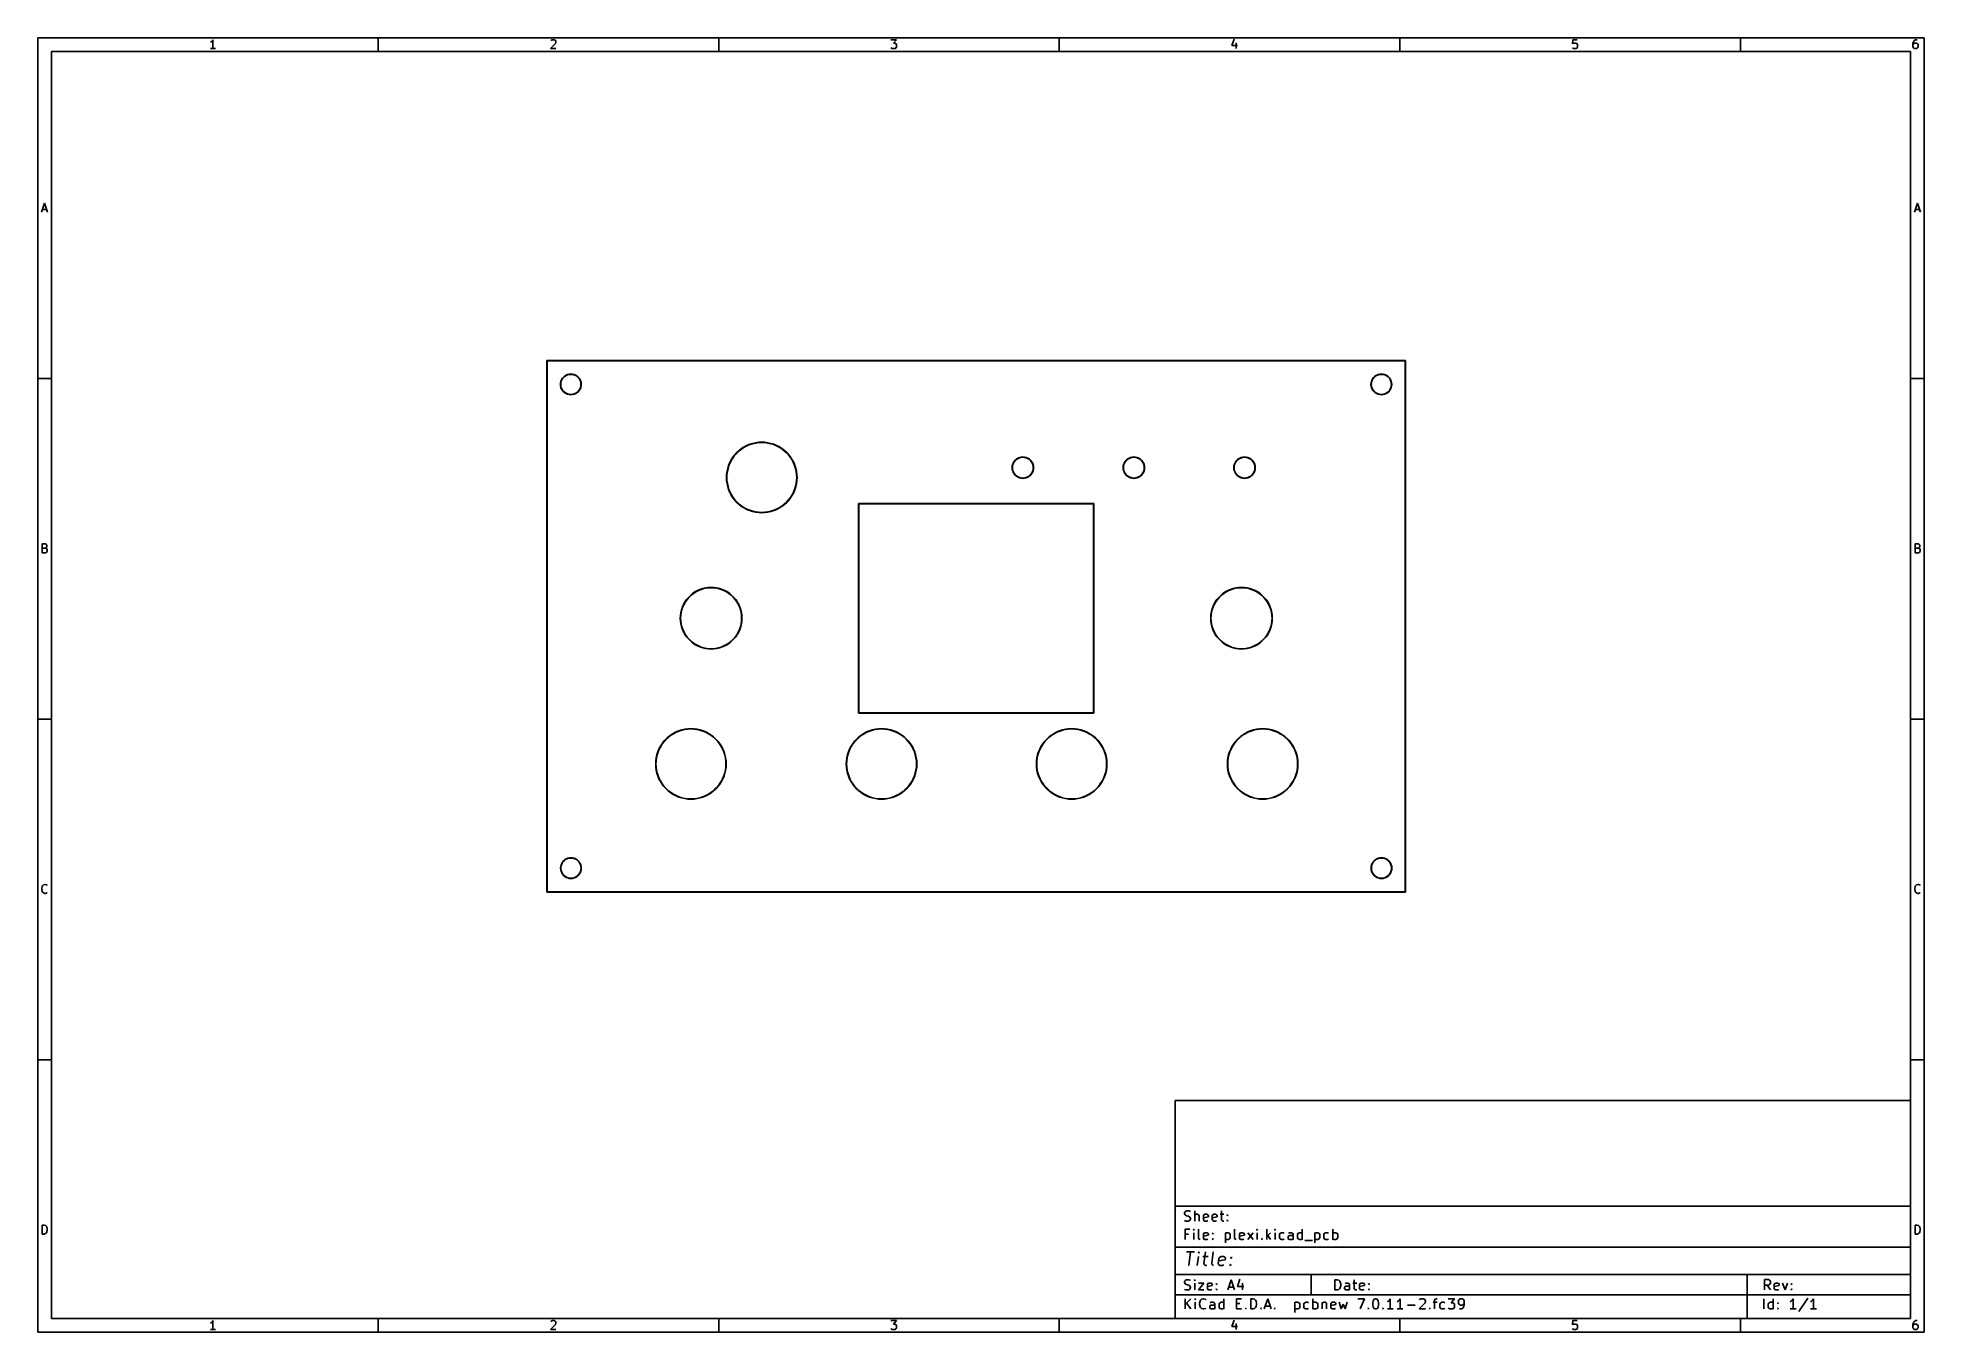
# Model space of a CAD drawing. Extents: x 10 to 287, y -200 to -10.
import ezdxf

# ---------------------------------------------------------------- set-up
doc = ezdxf.new("R2010")
doc.units = 0
doc.layers.add('BLACK', color=7, linetype='CONTINUOUS')

msp = doc.modelspace()

# ---------------------------------------------------------------- linework, layer by layer
at = {"layer": 'BLACK', "linetype": 'CONTINUOUS'}
for p, q in [((10, -10), (287.0022, -10)), ((10, -200.0072), (10, -10)), ((35.470112, -10.603128), (35.346303, -10.665033)), ((35.593922, -10.479319), (35.470112, -10.603128)), ((35.717731, -10.293604), (35.593922, -10.479319)), ((35.717731, -11.593604), (35.717731, -10.293604)), ((60, -12), (60, -10)), ((86.027255, -10.850747), (85.284398, -11.593604)), ((85.346303, -10.417414), (85.408207, -10.355509)), ((85.408207, -10.355509), (85.532017, -10.293604)), ((85.532017, -10.293604), (85.841541, -10.293604)), ((85.841541, -10.293604), (85.96535, -10.355509)), ((85.96535, -10.355509), (86.027255, -10.417414)), ((86.027255, -10.417414), (86.08916, -10.541223)), ((86.08916, -10.665033), (86.027255, -10.850747)), ((86.08916, -10.541223), (86.08916, -10.665033)), ((110, -12), (110, -10)), ((135.284398, -10.293604), (136.08916, -10.293604)), ((136.08916, -10.293604), (135.655826, -10.788842)), ((135.655826, -10.788842), (135.841541, -10.788842)), ((135.841541, -10.788842), (135.96535, -10.850747)), ((135.96535, -10.850747), (136.027255, -10.912652)), ((136.027255, -10.912652), (136.08916, -11.036461)), ((136.08916, -11.036461), (136.08916, -11.345985)), ((160, -12), (160, -10)), ((185.655826, -10.2317), (185.346303, -11.160271)), ((185.96535, -10.726938), (185.96535, -11.593604)), ((210, -12), (210, -10)), ((235.408207, -10.293604), (235.346303, -10.912652)), ((235.346303, -10.912652), (235.408207, -10.850747)), ((236.027255, -10.293604), (235.408207, -10.293604)), ((235.408207, -10.850747), (235.532017, -10.788842)), ((235.532017, -10.788842), (235.841541, -10.788842)), ((235.841541, -10.788842), (235.96535, -10.850747)), ((235.96535, -10.850747), (236.027255, -10.912652)), ((236.027255, -10.912652), (236.08916, -11.036461)), ((236.08916, -11.036461), (236.08916, -11.345985)), ((260, -12), (260, -10)), ((285.408207, -10.603128), (285.346303, -10.850747)), ((285.346303, -10.850747), (285.346303, -11.345985)), ((285.408207, -10.912652), (285.346303, -11.036461)), ((285.532017, -10.417414), (285.408207, -10.603128)), ((285.470112, -10.850747), (285.408207, -10.912652)), ((285.593922, -10.788842), (285.470112, -10.850747)), ((285.593922, -10.355509), (285.532017, -10.417414)), ((285.717731, -10.293604), (285.593922, -10.355509)), ((285.841541, -10.788842), (285.593922, -10.788842)), ((285.96535, -10.293604), (285.717731, -10.293604)), ((285.96535, -10.850747), (285.841541, -10.788842)), ((286.027255, -10.912652), (285.96535, -10.850747)), ((286.08916, -11.036461), (286.027255, -10.912652)), ((286.08916, -11.345985), (286.08916, -11.036461)), ((287.0022, -10), (287.0022, -200.0072)), ((12, -12), (285.0022, -12)), ((12, -198.0072), (12, -12)), ((36.08916, -11.593604), (35.346303, -11.593604)), ((85.284398, -11.593604), (86.08916, -11.593604)), ((135.346303, -11.5317), (135.284398, -11.469795)), ((135.470112, -11.593604), (135.346303, -11.5317)), ((135.841541, -11.593604), (135.470112, -11.593604)), ((135.96535, -11.5317), (135.841541, -11.593604)), ((136.027255, -11.469795), (135.96535, -11.5317)), ((136.08916, -11.345985), (136.027255, -11.469795)), ((185.346303, -11.160271), (186.151064, -11.160271)), ((235.408207, -11.5317), (235.346303, -11.469795)), ((235.532017, -11.593604), (235.408207, -11.5317)), ((235.841541, -11.593604), (235.532017, -11.593604)), ((235.96535, -11.5317), (235.841541, -11.593604)), ((236.027255, -11.469795), (235.96535, -11.5317)), ((236.08916, -11.345985), (236.027255, -11.469795)), ((285.0022, -12), (285.0022, -198.0072)), ((285.346303, -11.345985), (285.408207, -11.469795)), ((285.408207, -11.469795), (285.470112, -11.5317)), ((285.470112, -11.5317), (285.593922, -11.593604)), ((285.593922, -11.593604), (285.841541, -11.593604)), ((285.841541, -11.593604), (285.96535, -11.5317)), ((285.96535, -11.5317), (286.027255, -11.469795)), ((286.027255, -11.469795), (286.08916, -11.345985)), ((10.566666, -35.593604), (10.999999, -34.293604)), ((10.690476, -35.222176), (11.309523, -35.222176)), ((10.999999, -34.293604), (11.433333, -35.593604)), ((285.568866, -35.593604), (286.002199, -34.293604)), ((285.692676, -35.222176), (286.311723, -35.222176)), ((286.002199, -34.293604), (286.435533, -35.593604)), ((84.765, -57.38), (84.772322, -57.362322)), ((84.765, -135.38), (84.765, -57.38)), ((84.772322, -57.362322), (84.79, -57.355)), ((84.79, -57.355), (210.79, -57.355)), ((84.815, -57.405), (84.815, -135.355)), ((210.765, -57.405), (84.815, -57.405)), ((210.765, -135.355), (210.765, -57.405)), ((210.79, -57.355), (210.807678, -57.362322)), ((210.807678, -57.362322), (210.815, -57.38)), ((210.815, -57.38), (210.815, -135.38)), ((10, -60), (12, -60)), ((86.755, -60.88), (86.773775, -60.641437)), ((86.773775, -61.118563), (86.755, -60.88)), ((86.773775, -60.641437), (86.829639, -60.408749)), ((86.820131, -60.636391), (86.799945, -60.88)), ((86.799945, -60.88), (86.820131, -61.123609)), ((86.880138, -60.399427), (86.820131, -60.636391)), ((86.829639, -60.408749), (86.921215, -60.187664)), ((86.97833, -60.175572), (86.880138, -60.399427)), ((86.921215, -60.187664), (87.046249, -59.983627)), ((87.112029, -59.970931), (86.97833, -60.175572)), ((87.046249, -59.983627), (87.201662, -59.801662)), ((87.277586, -59.791088), (87.112029, -59.970931)), ((87.201662, -59.801662), (87.383627, -59.646249)), ((87.470487, -59.640948), (87.277586, -59.791088)), ((87.383627, -59.646249), (87.587664, -59.521215)), ((87.685469, -59.524605), (87.470487, -59.640948)), ((87.587664, -59.521215), (87.808749, -59.429639)), ((87.916668, -59.445234), (87.685469, -59.524605)), ((87.808749, -59.429639), (88.041437, -59.373775)), ((88.157778, -59.405), (87.916668, -59.445234)), ((88.041437, -59.373775), (88.28, -59.355)), ((88.402222, -59.405), (88.157778, -59.405)), ((88.28, -59.355), (88.518563, -59.373775)), ((88.643332, -59.445234), (88.402222, -59.405)), ((88.518563, -59.373775), (88.751251, -59.429639)), ((88.874531, -59.524605), (88.643332, -59.445234)), ((88.751251, -59.429639), (88.972336, -59.521215)), ((89.089513, -59.640948), (88.874531, -59.524605)), ((88.972336, -59.521215), (89.176373, -59.646249)), ((89.282414, -59.791088), (89.089513, -59.640948)), ((89.176373, -59.646249), (89.358338, -59.801662)), ((89.447971, -59.970931), (89.282414, -59.791088)), ((89.358338, -59.801662), (89.513751, -59.983627)), ((89.58167, -60.175572), (89.447971, -59.970931)), ((89.513751, -59.983627), (89.638785, -60.187664)), ((89.679862, -60.399427), (89.58167, -60.175572)), ((89.638785, -60.187664), (89.730361, -60.408749)), ((89.739869, -60.636391), (89.679862, -60.399427)), ((89.730361, -60.408749), (89.786225, -60.641437)), ((89.760055, -60.88), (89.739869, -60.636391)), ((89.739869, -61.123609), (89.760055, -60.88)), ((89.786225, -60.641437), (89.805, -60.88)), ((89.805, -60.88), (89.786225, -61.118563)), ((205.765, -60.88), (205.783775, -60.641437)), ((205.783775, -61.118563), (205.765, -60.88)), ((205.783775, -60.641437), (205.839639, -60.408749)), ((205.830131, -60.636391), (205.809945, -60.88)), ((205.809945, -60.88), (205.830131, -61.123609)), ((205.890138, -60.399427), (205.830131, -60.636391)), ((205.839639, -60.408749), (205.931215, -60.187664)), ((205.98833, -60.175572), (205.890138, -60.399427)), ((205.931215, -60.187664), (206.056249, -59.983627)), ((206.122029, -59.970931), (205.98833, -60.175572)), ((206.056249, -59.983627), (206.211662, -59.801662)), ((206.287586, -59.791088), (206.122029, -59.970931)), ((206.211662, -59.801662), (206.393627, -59.646249)), ((206.480487, -59.640948), (206.287586, -59.791088)), ((206.393627, -59.646249), (206.597664, -59.521215)), ((206.695469, -59.524605), (206.480487, -59.640948)), ((206.597664, -59.521215), (206.818749, -59.429639)), ((206.926668, -59.445234), (206.695469, -59.524605)), ((206.818749, -59.429639), (207.051437, -59.373775)), ((207.167778, -59.405), (206.926668, -59.445234)), ((207.051437, -59.373775), (207.29, -59.355)), ((207.412222, -59.405), (207.167778, -59.405)), ((207.29, -59.355), (207.528563, -59.373775)), ((207.653332, -59.445234), (207.412222, -59.405)), ((207.528563, -59.373775), (207.761251, -59.429639)), ((207.884531, -59.524605), (207.653332, -59.445234)), ((207.761251, -59.429639), (207.982336, -59.521215)), ((208.099513, -59.640948), (207.884531, -59.524605)), ((207.982336, -59.521215), (208.186373, -59.646249)), ((208.292414, -59.791088), (208.099513, -59.640948)), ((208.186373, -59.646249), (208.368338, -59.801662)), ((208.457971, -59.970931), (208.292414, -59.791088)), ((208.368338, -59.801662), (208.523751, -59.983627)), ((208.59167, -60.175572), (208.457971, -59.970931)), ((208.523751, -59.983627), (208.648785, -60.187664)), ((208.689862, -60.399427), (208.59167, -60.175572)), ((208.648785, -60.187664), (208.740361, -60.408749)), ((208.749869, -60.636391), (208.689862, -60.399427)), ((208.740361, -60.408749), (208.796225, -60.641437)), ((208.770055, -60.88), (208.749869, -60.636391)), ((208.749869, -61.123609), (208.770055, -60.88)), ((208.796225, -60.641437), (208.815, -60.88)), ((208.815, -60.88), (208.796225, -61.118563)), ((287.0022, -60), (285.0022, -60)), ((86.829639, -61.351251), (86.773775, -61.118563)), ((86.820131, -61.123609), (86.880138, -61.360573)), ((86.921215, -61.572336), (86.829639, -61.351251)), ((86.880138, -61.360573), (86.97833, -61.584428)), ((87.046249, -61.776373), (86.921215, -61.572336)), ((86.97833, -61.584428), (87.112029, -61.789069)), ((87.201662, -61.958338), (87.046249, -61.776373)), ((87.112029, -61.789069), (87.277586, -61.968912)), ((87.383627, -62.113751), (87.201662, -61.958338)), ((87.277586, -61.968912), (87.470487, -62.119052)), ((87.587664, -62.238785), (87.383627, -62.113751)), ((87.470487, -62.119052), (87.685469, -62.235395)), ((87.808749, -62.330361), (87.587664, -62.238785)), ((87.685469, -62.235395), (87.916668, -62.314766)), ((88.041437, -62.386225), (87.808749, -62.330361)), ((87.916668, -62.314766), (88.157778, -62.355)), ((88.28, -62.405), (88.041437, -62.386225)), ((88.157778, -62.355), (88.402222, -62.355)), ((88.518563, -62.386225), (88.28, -62.405)), ((88.402222, -62.355), (88.643332, -62.314766)), ((88.751251, -62.330361), (88.518563, -62.386225)), ((88.643332, -62.314766), (88.874531, -62.235395)), ((88.972336, -62.238785), (88.751251, -62.330361)), ((88.874531, -62.235395), (89.089513, -62.119052)), ((89.176373, -62.113751), (88.972336, -62.238785)), ((89.089513, -62.119052), (89.282414, -61.968912)), ((89.358338, -61.958338), (89.176373, -62.113751)), ((89.282414, -61.968912), (89.447971, -61.789069)), ((89.513751, -61.776373), (89.358338, -61.958338)), ((89.447971, -61.789069), (89.58167, -61.584428)), ((89.638785, -61.572336), (89.513751, -61.776373)), ((89.58167, -61.584428), (89.679862, -61.360573)), ((89.730361, -61.351251), (89.638785, -61.572336)), ((89.679862, -61.360573), (89.739869, -61.123609)), ((89.786225, -61.118563), (89.730361, -61.351251)), ((205.839639, -61.351251), (205.783775, -61.118563)), ((205.830131, -61.123609), (205.890138, -61.360573)), ((205.931215, -61.572336), (205.839639, -61.351251)), ((205.890138, -61.360573), (205.98833, -61.584428)), ((206.056249, -61.776373), (205.931215, -61.572336)), ((205.98833, -61.584428), (206.122029, -61.789069)), ((206.211662, -61.958338), (206.056249, -61.776373)), ((206.122029, -61.789069), (206.287586, -61.968912)), ((206.393627, -62.113751), (206.211662, -61.958338)), ((206.287586, -61.968912), (206.480487, -62.119052)), ((206.597664, -62.238785), (206.393627, -62.113751)), ((206.480487, -62.119052), (206.695469, -62.235395)), ((206.818749, -62.330361), (206.597664, -62.238785)), ((206.695469, -62.235395), (206.926668, -62.314766)), ((207.051437, -62.386225), (206.818749, -62.330361)), ((206.926668, -62.314766), (207.167778, -62.355)), ((207.29, -62.405), (207.051437, -62.386225)), ((207.167778, -62.355), (207.412222, -62.355)), ((207.528563, -62.386225), (207.29, -62.405)), ((207.412222, -62.355), (207.653332, -62.314766)), ((207.761251, -62.330361), (207.528563, -62.386225)), ((207.653332, -62.314766), (207.884531, -62.235395)), ((207.982336, -62.238785), (207.761251, -62.330361)), ((207.884531, -62.235395), (208.099513, -62.119052)), ((208.186373, -62.113751), (207.982336, -62.238785)), ((208.099513, -62.119052), (208.292414, -61.968912)), ((208.368338, -61.958338), (208.186373, -62.113751)), ((208.292414, -61.968912), (208.457971, -61.789069)), ((208.523751, -61.776373), (208.368338, -61.958338)), ((208.457971, -61.789069), (208.59167, -61.584428)), ((208.648785, -61.572336), (208.523751, -61.776373)), ((208.59167, -61.584428), (208.689862, -61.360573)), ((208.740361, -61.351251), (208.648785, -61.572336)), ((208.689862, -61.360573), (208.749869, -61.123609)), ((208.796225, -61.118563), (208.740361, -61.351251)), ((111.619936, -72.35295), (111.828398, -71.9525)), ((111.86747, -71.975059), (111.660826, -72.372018)), ((111.828398, -71.9525), (112.070967, -71.571742)), ((112.107925, -71.59762), (111.86747, -71.975059)), ((112.070967, -71.571742), (112.345799, -71.213574)), ((112.380361, -71.242575), (112.107925, -71.59762)), ((112.345799, -71.213574), (112.650801, -70.880722)), ((112.682704, -70.912625), (112.380361, -71.242575)), ((112.650801, -70.880722), (112.983653, -70.57572)), ((113.012654, -70.610282), (112.682704, -70.912625)), ((112.983653, -70.57572), (113.341821, -70.300888)), ((113.367699, -70.337846), (113.012654, -70.610282)), ((113.341821, -70.300888), (113.722579, -70.058319)), ((113.745138, -70.097391), (113.367699, -70.337846)), ((113.722579, -70.058319), (114.123029, -69.849857)), ((114.142097, -69.890747), (113.745138, -70.097391)), ((114.123029, -69.849857), (114.540125, -69.677091)), ((114.555556, -69.719487), (114.142097, -69.890747)), ((114.540125, -69.677091), (114.97069, -69.541334)), ((114.982368, -69.584914), (114.555556, -69.719487)), ((114.97069, -69.541334), (115.41145, -69.44362)), ((115.419284, -69.488051), (114.982368, -69.584914)), ((115.41145, -69.44362), (115.859048, -69.384692)), ((115.86298, -69.429638), (115.419284, -69.488051)), ((115.859048, -69.384692), (116.310079, -69.365)), ((116.310079, -69.410117), (115.86298, -69.429638)), ((116.310079, -69.365), (116.76111, -69.384692)), ((116.757178, -69.429638), (116.310079, -69.410117)), ((117.200874, -69.488051), (116.757178, -69.429638)), ((116.76111, -69.384692), (117.208708, -69.44362)), ((117.63779, -69.584914), (117.200874, -69.488051)), ((117.208708, -69.44362), (117.649468, -69.541334)), ((118.064602, -69.719487), (117.63779, -69.584914)), ((117.649468, -69.541334), (118.080033, -69.677091)), ((118.478061, -69.890747), (118.064602, -69.719487)), ((118.080033, -69.677091), (118.497129, -69.849857)), ((118.875021, -70.097391), (118.478061, -69.890747)), ((118.497129, -69.849857), (118.897579, -70.058319)), ((119.252459, -70.337846), (118.875021, -70.097391)), ((118.897579, -70.058319), (119.278337, -70.300888)), ((119.607504, -70.610282), (119.252459, -70.337846)), ((119.278337, -70.300888), (119.636505, -70.57572)), ((119.937454, -70.912625), (119.607504, -70.610282)), ((119.636505, -70.57572), (119.969357, -70.880722)), ((120.239797, -71.242575), (119.937454, -70.912625)), ((119.969357, -70.880722), (120.274359, -71.213574)), ((120.512233, -71.59762), (120.239797, -71.242575)), ((120.274359, -71.213574), (120.549191, -71.571742)), ((120.752688, -71.975059), (120.512233, -71.59762)), ((120.549191, -71.571742), (120.79176, -71.9525)), ((120.959332, -72.372018), (120.752688, -71.975059)), ((120.79176, -71.9525), (121.000222, -72.35295)), ((153.375798, -72.174238), (153.536307, -71.986307)), ((153.568327, -72.018327), (153.412434, -72.200855)), ((153.536307, -71.986307), (153.724238, -71.825798)), ((153.750855, -71.862434), (153.568327, -72.018327)), ((153.724238, -71.825798), (153.934965, -71.696665)), ((153.955523, -71.737013), (153.750855, -71.862434)), ((153.934965, -71.696665), (154.163298, -71.602086)), ((154.177292, -71.645154), (153.955523, -71.737013)), ((154.163298, -71.602086), (154.403616, -71.544391)), ((154.4107, -71.589117), (154.177292, -71.645154)), ((154.403616, -71.544391), (154.65, -71.525)), ((154.65, -71.570284), (154.4107, -71.589117)), ((154.65, -71.525), (154.896384, -71.544391)), ((154.8893, -71.589117), (154.65, -71.570284)), ((155.122708, -71.645154), (154.8893, -71.589117)), ((154.896384, -71.544391), (155.136702, -71.602086)), ((155.344477, -71.737013), (155.122708, -71.645154)), ((155.136702, -71.602086), (155.365035, -71.696665)), ((155.549145, -71.862434), (155.344477, -71.737013)), ((155.365035, -71.696665), (155.575762, -71.825798)), ((155.731673, -72.018327), (155.549145, -71.862434)), ((155.575762, -71.825798), (155.763693, -71.986307)), ((155.887566, -72.200855), (155.731673, -72.018327)), ((155.763693, -71.986307), (155.924202, -72.174238)), ((169.675798, -72.174238), (169.836307, -71.986307)), ((169.868327, -72.018327), (169.712434, -72.200855)), ((169.836307, -71.986307), (170.024238, -71.825798)), ((170.050855, -71.862434), (169.868327, -72.018327)), ((170.024238, -71.825798), (170.234965, -71.696665)), ((170.255523, -71.737013), (170.050855, -71.862434)), ((170.234965, -71.696665), (170.463298, -71.602086)), ((170.477292, -71.645154), (170.255523, -71.737013)), ((170.463298, -71.602086), (170.703616, -71.544391)), ((170.7107, -71.589117), (170.477292, -71.645154)), ((170.703616, -71.544391), (170.95, -71.525)), ((170.95, -71.570284), (170.7107, -71.589117)), ((170.95, -71.525), (171.196384, -71.544391)), ((171.1893, -71.589117), (170.95, -71.570284)), ((171.422708, -71.645154), (171.1893, -71.589117)), ((171.196384, -71.544391), (171.436702, -71.602086)), ((171.644477, -71.737013), (171.422708, -71.645154)), ((171.436702, -71.602086), (171.665035, -71.696665)), ((171.849145, -71.862434), (171.644477, -71.737013)), ((171.665035, -71.696665), (171.875762, -71.825798)), ((172.031673, -72.018327), (171.849145, -71.862434)), ((171.875762, -71.825798), (172.063693, -71.986307)), ((172.187566, -72.200855), (172.031673, -72.018327)), ((172.063693, -71.986307), (172.224202, -72.174238)), ((185.925798, -72.174238), (186.086307, -71.986307)), ((186.118327, -72.018327), (185.962434, -72.200855)), ((186.086307, -71.986307), (186.274238, -71.825798)), ((186.300855, -71.862434), (186.118327, -72.018327)), ((186.274238, -71.825798), (186.484965, -71.696665)), ((186.505523, -71.737013), (186.300855, -71.862434)), ((186.484965, -71.696665), (186.713298, -71.602086)), ((186.727292, -71.645154), (186.505523, -71.737013)), ((186.713298, -71.602086), (186.953616, -71.544391)), ((186.9607, -71.589117), (186.727292, -71.645154)), ((186.953616, -71.544391), (187.2, -71.525)), ((187.2, -71.570284), (186.9607, -71.589117)), ((187.2, -71.525), (187.446384, -71.544391)), ((187.4393, -71.589117), (187.2, -71.570284)), ((187.672708, -71.645154), (187.4393, -71.589117)), ((187.446384, -71.544391), (187.686702, -71.602086)), ((187.894477, -71.737013), (187.672708, -71.645154)), ((187.686702, -71.602086), (187.915035, -71.696665)), ((188.099145, -71.862434), (187.894477, -71.737013)), ((187.915035, -71.696665), (188.125762, -71.825798)), ((188.281673, -72.018327), (188.099145, -71.862434)), ((188.125762, -71.825798), (188.313693, -71.986307)), ((188.437566, -72.200855), (188.281673, -72.018327)), ((188.313693, -71.986307), (188.474202, -72.174238)), ((111.135079, -74.54), (111.154771, -74.088969)), ((111.154771, -74.991031), (111.135079, -74.54)), ((111.154771, -74.088969), (111.213699, -73.641371)), ((111.199717, -74.092901), (111.180196, -74.54)), ((111.180196, -74.54), (111.199717, -74.987099)), ((111.25813, -73.649205), (111.199717, -74.092901)), ((111.213699, -73.641371), (111.311413, -73.200611)), ((111.354993, -73.212289), (111.25813, -73.649205)), ((111.311413, -73.200611), (111.44717, -72.770046)), ((111.489566, -72.785477), (111.354993, -73.212289)), ((111.44717, -72.770046), (111.619936, -72.35295)), ((111.660826, -72.372018), (111.489566, -72.785477)), ((121.130592, -72.785477), (120.959332, -72.372018)), ((121.000222, -72.35295), (121.172988, -72.770046)), ((121.265165, -73.212289), (121.130592, -72.785477)), ((121.172988, -72.770046), (121.308745, -73.200611)), ((121.362028, -73.649205), (121.265165, -73.212289)), ((121.308745, -73.200611), (121.406459, -73.641371)), ((121.420441, -74.092901), (121.362028, -73.649205)), ((121.406459, -73.641371), (121.465387, -74.088969)), ((121.439962, -74.54), (121.420441, -74.092901)), ((121.420441, -74.987099), (121.439962, -74.54)), ((121.465387, -74.088969), (121.485079, -74.54)), ((121.485079, -74.54), (121.465387, -74.991031)), ((153.075, -73.1), (153.094391, -72.853616)), ((153.094391, -73.346384), (153.075, -73.1)), ((153.094391, -72.853616), (153.152086, -72.613298)), ((153.152086, -73.586702), (153.094391, -73.346384)), ((153.139117, -72.8607), (153.120284, -73.1)), ((153.120284, -73.1), (153.139117, -73.3393)), ((153.195154, -72.627292), (153.139117, -72.8607)), ((153.139117, -73.3393), (153.195154, -73.572708)), ((153.152086, -72.613298), (153.246665, -72.384965)), ((153.246665, -73.815035), (153.152086, -73.586702)), ((153.287013, -72.405523), (153.195154, -72.627292)), ((153.195154, -73.572708), (153.287013, -73.794477)), ((153.246665, -72.384965), (153.375798, -72.174238)), ((153.375798, -74.025762), (153.246665, -73.815035)), ((153.412434, -72.200855), (153.287013, -72.405523)), ((153.287013, -73.794477), (153.412434, -73.999145)), ((153.536307, -74.213693), (153.375798, -74.025762)), ((153.412434, -73.999145), (153.568327, -74.181673)), ((153.724238, -74.374202), (153.536307, -74.213693)), ((153.568327, -74.181673), (153.750855, -74.337566)), ((153.934965, -74.503335), (153.724238, -74.374202)), ((153.750855, -74.337566), (153.955523, -74.462987)), ((154.163298, -74.597914), (153.934965, -74.503335)), ((153.955523, -74.462987), (154.177292, -74.554846)), ((154.403616, -74.655609), (154.163298, -74.597914)), ((154.177292, -74.554846), (154.4107, -74.610883)), ((154.65, -74.675), (154.403616, -74.655609)), ((154.4107, -74.610883), (154.65, -74.629716)), ((154.65, -74.629716), (154.8893, -74.610883)), ((154.896384, -74.655609), (154.65, -74.675)), ((154.8893, -74.610883), (155.122708, -74.554846)), ((155.136702, -74.597914), (154.896384, -74.655609)), ((155.122708, -74.554846), (155.344477, -74.462987)), ((155.365035, -74.503335), (155.136702, -74.597914)), ((155.344477, -74.462987), (155.549145, -74.337566)), ((155.575762, -74.374202), (155.365035, -74.503335)), ((155.549145, -74.337566), (155.731673, -74.181673)), ((155.763693, -74.213693), (155.575762, -74.374202)), ((155.731673, -74.181673), (155.887566, -73.999145)), ((155.924202, -74.025762), (155.763693, -74.213693)), ((156.012987, -72.405523), (155.887566, -72.200855)), ((155.887566, -73.999145), (156.012987, -73.794477)), ((155.924202, -72.174238), (156.053335, -72.384965)), ((156.053335, -73.815035), (155.924202, -74.025762)), ((156.104846, -72.627292), (156.012987, -72.405523)), ((156.012987, -73.794477), (156.104846, -73.572708)), ((156.053335, -72.384965), (156.147914, -72.613298)), ((156.147914, -73.586702), (156.053335, -73.815035)), ((156.160883, -72.8607), (156.104846, -72.627292)), ((156.104846, -73.572708), (156.160883, -73.3393)), ((156.147914, -72.613298), (156.205609, -72.853616)), ((156.205609, -73.346384), (156.147914, -73.586702)), ((156.179716, -73.1), (156.160883, -72.8607)), ((156.160883, -73.3393), (156.179716, -73.1)), ((156.205609, -72.853616), (156.225, -73.1)), ((156.225, -73.1), (156.205609, -73.346384)), ((169.375, -73.1), (169.394391, -72.853616)), ((169.394391, -73.346384), (169.375, -73.1)), ((169.394391, -72.853616), (169.452086, -72.613298)), ((169.452086, -73.586702), (169.394391, -73.346384)), ((169.439117, -72.8607), (169.420284, -73.1)), ((169.420284, -73.1), (169.439117, -73.3393)), ((169.495154, -72.627292), (169.439117, -72.8607)), ((169.439117, -73.3393), (169.495154, -73.572708)), ((169.452086, -72.613298), (169.546665, -72.384965)), ((169.546665, -73.815035), (169.452086, -73.586702)), ((169.587013, -72.405523), (169.495154, -72.627292)), ((169.495154, -73.572708), (169.587013, -73.794477)), ((169.546665, -72.384965), (169.675798, -72.174238)), ((169.675798, -74.025762), (169.546665, -73.815035)), ((169.712434, -72.200855), (169.587013, -72.405523)), ((169.587013, -73.794477), (169.712434, -73.999145)), ((169.836307, -74.213693), (169.675798, -74.025762)), ((169.712434, -73.999145), (169.868327, -74.181673)), ((170.024238, -74.374202), (169.836307, -74.213693)), ((169.868327, -74.181673), (170.050855, -74.337566)), ((170.234965, -74.503335), (170.024238, -74.374202)), ((170.050855, -74.337566), (170.255523, -74.462987)), ((170.463298, -74.597914), (170.234965, -74.503335)), ((170.255523, -74.462987), (170.477292, -74.554846)), ((170.703616, -74.655609), (170.463298, -74.597914)), ((170.477292, -74.554846), (170.7107, -74.610883)), ((170.95, -74.675), (170.703616, -74.655609)), ((170.7107, -74.610883), (170.95, -74.629716)), ((170.95, -74.629716), (171.1893, -74.610883)), ((171.196384, -74.655609), (170.95, -74.675)), ((171.1893, -74.610883), (171.422708, -74.554846)), ((171.436702, -74.597914), (171.196384, -74.655609)), ((171.422708, -74.554846), (171.644477, -74.462987)), ((171.665035, -74.503335), (171.436702, -74.597914)), ((171.644477, -74.462987), (171.849145, -74.337566)), ((171.875762, -74.374202), (171.665035, -74.503335)), ((171.849145, -74.337566), (172.031673, -74.181673)), ((172.063693, -74.213693), (171.875762, -74.374202)), ((172.031673, -74.181673), (172.187566, -73.999145)), ((172.224202, -74.025762), (172.063693, -74.213693)), ((172.312987, -72.405523), (172.187566, -72.200855)), ((172.187566, -73.999145), (172.312987, -73.794477)), ((172.224202, -72.174238), (172.353335, -72.384965)), ((172.353335, -73.815035), (172.224202, -74.025762)), ((172.404846, -72.627292), (172.312987, -72.405523)), ((172.312987, -73.794477), (172.404846, -73.572708)), ((172.353335, -72.384965), (172.447914, -72.613298)), ((172.447914, -73.586702), (172.353335, -73.815035)), ((172.460883, -72.8607), (172.404846, -72.627292)), ((172.404846, -73.572708), (172.460883, -73.3393)), ((172.447914, -72.613298), (172.505609, -72.853616)), ((172.505609, -73.346384), (172.447914, -73.586702)), ((172.479716, -73.1), (172.460883, -72.8607)), ((172.460883, -73.3393), (172.479716, -73.1)), ((172.505609, -72.853616), (172.525, -73.1)), ((172.525, -73.1), (172.505609, -73.346384)), ((185.625, -73.1), (185.644391, -72.853616)), ((185.644391, -73.346384), (185.625, -73.1)), ((185.644391, -72.853616), (185.702086, -72.613298)), ((185.702086, -73.586702), (185.644391, -73.346384)), ((185.689117, -72.8607), (185.670284, -73.1)), ((185.670284, -73.1), (185.689117, -73.3393)), ((185.745154, -72.627292), (185.689117, -72.8607)), ((185.689117, -73.3393), (185.745154, -73.572708)), ((185.702086, -72.613298), (185.796665, -72.384965)), ((185.796665, -73.815035), (185.702086, -73.586702)), ((185.837013, -72.405523), (185.745154, -72.627292)), ((185.745154, -73.572708), (185.837013, -73.794477)), ((185.796665, -72.384965), (185.925798, -72.174238)), ((185.925798, -74.025762), (185.796665, -73.815035)), ((185.962434, -72.200855), (185.837013, -72.405523)), ((185.837013, -73.794477), (185.962434, -73.999145)), ((186.086307, -74.213693), (185.925798, -74.025762)), ((185.962434, -73.999145), (186.118327, -74.181673)), ((186.274238, -74.374202), (186.086307, -74.213693)), ((186.118327, -74.181673), (186.300855, -74.337566)), ((186.484965, -74.503335), (186.274238, -74.374202)), ((186.300855, -74.337566), (186.505523, -74.462987)), ((186.713298, -74.597914), (186.484965, -74.503335)), ((186.505523, -74.462987), (186.727292, -74.554846)), ((186.953616, -74.655609), (186.713298, -74.597914)), ((186.727292, -74.554846), (186.9607, -74.610883)), ((187.2, -74.675), (186.953616, -74.655609)), ((186.9607, -74.610883), (187.2, -74.629716)), ((187.2, -74.629716), (187.4393, -74.610883)), ((187.446384, -74.655609), (187.2, -74.675)), ((187.4393, -74.610883), (187.672708, -74.554846)), ((187.686702, -74.597914), (187.446384, -74.655609)), ((187.672708, -74.554846), (187.894477, -74.462987)), ((187.915035, -74.503335), (187.686702, -74.597914)), ((187.894477, -74.462987), (188.099145, -74.337566)), ((188.125762, -74.374202), (187.915035, -74.503335)), ((188.099145, -74.337566), (188.281673, -74.181673)), ((188.313693, -74.213693), (188.125762, -74.374202)), ((188.281673, -74.181673), (188.437566, -73.999145)), ((188.474202, -74.025762), (188.313693, -74.213693)), ((188.562987, -72.405523), (188.437566, -72.200855)), ((188.437566, -73.999145), (188.562987, -73.794477)), ((188.474202, -72.174238), (188.603335, -72.384965)), ((188.603335, -73.815035), (188.474202, -74.025762)), ((188.654846, -72.627292), (188.562987, -72.405523)), ((188.562987, -73.794477), (188.654846, -73.572708)), ((188.603335, -72.384965), (188.697914, -72.613298)), ((188.697914, -73.586702), (188.603335, -73.815035)), ((188.710883, -72.8607), (188.654846, -72.627292)), ((188.654846, -73.572708), (188.710883, -73.3393)), ((188.697914, -72.613298), (188.755609, -72.853616)), ((188.755609, -73.346384), (188.697914, -73.586702)), ((188.729716, -73.1), (188.710883, -72.8607)), ((188.710883, -73.3393), (188.729716, -73.1)), ((188.755609, -72.853616), (188.775, -73.1)), ((188.775, -73.1), (188.755609, -73.346384)), ((111.213699, -75.438629), (111.154771, -74.991031)), ((111.199717, -74.987099), (111.25813, -75.430795)), ((111.311413, -75.879389), (111.213699, -75.438629)), ((111.25813, -75.430795), (111.354993, -75.867711)), ((111.44717, -76.309954), (111.311413, -75.879389)), ((111.354993, -75.867711), (111.489566, -76.294523)), ((111.619936, -76.72705), (111.44717, -76.309954)), ((111.489566, -76.294523), (111.660826, -76.707982)), ((111.828398, -77.1275), (111.619936, -76.72705)), ((111.660826, -76.707982), (111.86747, -77.104942)), ((112.070967, -77.508258), (111.828398, -77.1275)), ((111.86747, -77.104942), (112.107925, -77.48238)), ((112.345799, -77.866426), (112.070967, -77.508258)), ((112.107925, -77.48238), (112.380361, -77.837425)), ((120.239797, -77.837425), (120.512233, -77.48238)), ((120.549191, -77.508258), (120.274359, -77.866426)), ((120.512233, -77.48238), (120.752688, -77.104942)), ((120.79176, -77.1275), (120.549191, -77.508258)), ((120.752688, -77.104942), (120.959332, -76.707982)), ((121.000222, -76.72705), (120.79176, -77.1275)), ((120.959332, -76.707982), (121.130592, -76.294523)), ((121.172988, -76.309954), (121.000222, -76.72705)), ((121.130592, -76.294523), (121.265165, -75.867711)), ((121.308745, -75.879389), (121.172988, -76.309954)), ((121.265165, -75.867711), (121.362028, -75.430795)), ((121.406459, -75.438629), (121.308745, -75.879389)), ((121.362028, -75.430795), (121.420441, -74.987099)), ((121.465387, -74.991031), (121.406459, -75.438629)), ((112.650801, -78.199278), (112.345799, -77.866426)), ((112.380361, -77.837425), (112.682704, -78.167375)), ((112.983653, -78.50428), (112.650801, -78.199278)), ((112.682704, -78.167375), (113.012654, -78.469718)), ((113.341821, -78.779112), (112.983653, -78.50428)), ((113.012654, -78.469718), (113.367699, -78.742154)), ((113.722579, -79.021681), (113.341821, -78.779112)), ((113.367699, -78.742154), (113.745137, -78.982609)), ((114.123029, -79.230143), (113.722579, -79.021681)), ((113.745137, -78.982609), (114.142097, -79.189253)), ((114.540125, -79.402909), (114.123029, -79.230143)), ((114.142097, -79.189253), (114.555556, -79.360513)), ((114.97069, -79.538666), (114.540125, -79.402909)), ((114.555556, -79.360513), (114.982368, -79.495086)), ((115.41145, -79.63638), (114.97069, -79.538666)), ((114.982368, -79.495086), (115.419284, -79.591949)), ((115.859048, -79.695308), (115.41145, -79.63638)), ((115.419284, -79.591949), (115.86298, -79.650362)), ((116.310079, -79.715), (115.859048, -79.695308)), ((115.86298, -79.650362), (116.310079, -79.669883)), ((116.310079, -79.669883), (116.757178, -79.650362)), ((116.76111, -79.695308), (116.310079, -79.715)), ((116.757178, -79.650362), (117.200874, -79.591949)), ((117.208708, -79.63638), (116.76111, -79.695308)), ((117.200874, -79.591949), (117.63779, -79.495086)), ((117.649468, -79.538666), (117.208708, -79.63638)), ((117.63779, -79.495086), (118.064602, -79.360513)), ((118.080033, -79.402909), (117.649468, -79.538666)), ((118.064602, -79.360513), (118.478061, -79.189253)), ((118.497129, -79.230143), (118.080033, -79.402909)), ((118.478061, -79.189253), (118.875021, -78.982609)), ((118.897579, -79.021681), (118.497129, -79.230143)), ((118.875021, -78.982609), (119.252459, -78.742154)), ((119.278337, -78.779112), (118.897579, -79.021681)), ((119.252459, -78.742154), (119.607504, -78.469718)), ((119.636505, -78.50428), (119.278337, -78.779112)), ((119.607504, -78.469718), (119.937454, -78.167375)), ((119.969357, -78.199278), (119.636505, -78.50428)), ((119.937454, -78.167375), (120.239797, -77.837425)), ((120.274359, -77.866426), (119.969357, -78.199278)), ((130.525, -78.4), (130.532322, -78.382322)), ((130.525, -109.1), (130.525, -78.4)), ((130.532322, -78.382322), (130.55, -78.375)), ((130.55, -78.375), (165.05, -78.375)), ((130.575, -78.425), (130.575, -109.075)), ((165.025, -78.425), (130.575, -78.425)), ((165.025, -109.075), (165.025, -78.425)), ((165.05, -78.375), (165.067678, -78.382322)), ((165.067678, -78.382322), (165.075, -78.4)), ((165.075, -78.4), (165.075, -109.1)), ((10.659523, -85.593604), (10.659523, -84.293604)), ((10.659523, -84.293604), (11.092857, -84.293604)), ((11.092857, -84.912652), (10.659523, -84.912652)), ((11.154761, -85.593604), (10.659523, -85.593604)), ((11.092857, -84.293604), (11.216666, -84.355509)), ((11.216666, -84.850747), (11.092857, -84.912652)), ((11.092857, -84.912652), (11.278571, -84.974557)), ((11.278571, -85.5317), (11.154761, -85.593604)), ((11.216666, -84.355509), (11.278571, -84.417414)), ((11.278571, -84.788842), (11.216666, -84.850747)), ((11.278571, -84.417414), (11.340476, -84.541223)), ((11.340476, -84.665033), (11.278571, -84.788842)), ((11.278571, -84.974557), (11.340476, -85.036461)), ((11.340476, -85.469795), (11.278571, -85.5317)), ((11.340476, -84.541223), (11.340476, -84.665033)), ((11.340476, -85.036461), (11.40238, -85.160271)), ((11.40238, -85.345985), (11.340476, -85.469795)), ((11.40238, -85.160271), (11.40238, -85.345985)), ((285.661723, -85.593604), (285.661723, -84.293604)), ((285.661723, -84.293604), (286.095057, -84.293604)), ((286.095057, -84.912652), (285.661723, -84.912652)), ((286.156961, -85.593604), (285.661723, -85.593604)), ((286.095057, -84.293604), (286.218866, -84.355509)), ((286.218866, -84.850747), (286.095057, -84.912652)), ((286.095057, -84.912652), (286.280771, -84.974557)), ((286.280771, -85.5317), (286.156961, -85.593604)), ((286.218866, -84.355509), (286.280771, -84.417414)), ((286.280771, -84.788842), (286.218866, -84.850747)), ((286.280771, -84.417414), (286.342676, -84.541223)), ((286.342676, -84.665033), (286.280771, -84.788842)), ((286.280771, -84.974557), (286.342676, -85.036461)), ((286.342676, -85.469795), (286.280771, -85.5317)), ((286.342676, -84.541223), (286.342676, -84.665033)), ((286.342676, -85.036461), (286.40458, -85.160271)), ((286.40458, -85.345985), (286.342676, -85.469795)), ((286.40458, -85.160271), (286.40458, -85.345985)), ((106.148078, -91.588972), (106.492894, -91.352767)), ((106.634963, -91.320142), (106.276302, -91.550639)), ((106.492894, -91.352767), (106.858034, -91.149386)), ((107.01391, -91.124781), (106.634963, -91.320142)), ((106.858034, -91.149386), (107.240381, -90.980563)), ((107.409711, -90.966326), (107.01391, -91.124781)), ((107.240381, -90.980563), (107.636675, -90.847739)), ((107.818783, -90.846212), (107.409711, -90.966326)), ((107.636675, -90.847739), (108.043533, -90.752047)), ((108.237419, -90.765527), (107.818783, -90.846212)), ((108.043533, -90.752047), (108.457486, -90.694303)), ((108.661829, -90.725), (108.237419, -90.765527)), ((108.457486, -90.694303), (108.875, -90.675)), ((109.088171, -90.725), (108.661829, -90.725)), ((108.875, -90.675), (109.292514, -90.694303)), ((109.512581, -90.765527), (109.088171, -90.725)), ((109.292514, -90.694303), (109.706467, -90.752047)), ((109.931217, -90.846212), (109.512581, -90.765527)), ((109.706467, -90.752047), (110.113325, -90.847739)), ((110.340289, -90.966326), (109.931217, -90.846212)), ((110.113325, -90.847739), (110.509619, -90.980563)), ((110.73609, -91.124781), (110.340289, -90.966326)), ((110.509619, -90.980563), (110.891966, -91.149386)), ((111.115037, -91.320142), (110.73609, -91.124781)), ((110.891966, -91.149386), (111.257106, -91.352767)), ((111.473698, -91.550639), (111.115037, -91.320142)), ((111.257106, -91.352767), (111.601922, -91.588972)), ((184.023089, -91.588972), (184.367905, -91.352767)), ((184.509974, -91.320142), (184.151313, -91.550639)), ((184.367905, -91.352767), (184.733045, -91.149386)), ((184.888921, -91.124781), (184.509974, -91.320142)), ((184.733045, -91.149386), (185.115392, -90.980563)), ((185.284722, -90.966326), (184.888921, -91.124781)), ((185.115392, -90.980563), (185.511686, -90.847739)), ((185.693794, -90.846212), (185.284722, -90.966326)), ((185.511686, -90.847739), (185.918544, -90.752047)), ((186.11243, -90.765527), (185.693794, -90.846212)), ((185.918544, -90.752047), (186.332497, -90.694303)), ((186.53684, -90.725), (186.11243, -90.765527)), ((186.332497, -90.694303), (186.750011, -90.675)), ((186.963182, -90.725), (186.53684, -90.725)), ((186.750011, -90.675), (187.167525, -90.694303)), ((187.387592, -90.765527), (186.963182, -90.725)), ((187.167525, -90.694303), (187.581478, -90.752047)), ((187.806228, -90.846212), (187.387592, -90.765527)), ((187.581478, -90.752047), (187.988336, -90.847739)), ((188.2153, -90.966326), (187.806228, -90.846212)), ((187.988336, -90.847739), (188.38463, -90.980563)), ((188.611101, -91.124781), (188.2153, -90.966326)), ((188.38463, -90.980563), (188.766977, -91.149386)), ((188.990048, -91.320142), (188.611101, -91.124781)), ((188.766977, -91.149386), (189.132117, -91.352767)), ((189.348709, -91.550639), (188.990048, -91.320142)), ((189.132117, -91.352767), (189.476933, -91.588972)), ((104.427047, -94.368533), (104.522739, -93.961675)), ((104.5764, -93.937817), (104.475887, -94.35214)), ((104.522739, -93.961675), (104.655563, -93.565381)), ((104.715843, -93.534925), (104.5764, -93.937817)), ((104.655563, -93.565381), (104.824386, -93.183034)), ((104.892951, -93.147111), (104.715843, -93.534925)), ((104.824386, -93.183034), (105.027767, -92.817894)), ((105.106122, -92.777889), (104.892951, -93.147111)), ((105.027767, -92.817894), (105.263972, -92.473078)), ((105.353424, -92.430602), (105.106122, -92.777889)), ((105.263972, -92.473078), (105.530985, -92.151527)), ((105.632618, -92.108395), (105.353424, -92.430602)), ((105.530985, -92.151527), (105.826527, -91.855985)), ((105.941175, -91.814186), (105.632618, -92.108395)), ((105.826527, -91.855985), (106.148078, -91.588972)), ((106.276302, -91.550639), (105.941175, -91.814186)), ((111.808825, -91.814186), (111.473698, -91.550639)), ((111.601922, -91.588972), (111.923473, -91.855985)), ((112.117382, -92.108395), (111.808825, -91.814186)), ((111.923473, -91.855985), (112.219015, -92.151527)), ((112.396576, -92.430602), (112.117382, -92.108395)), ((112.219015, -92.151527), (112.486028, -92.473078)), ((112.643878, -92.777889), (112.396576, -92.430602)), ((112.486028, -92.473078), (112.722233, -92.817894)), ((112.857049, -93.147111), (112.643878, -92.777889)), ((112.722233, -92.817894), (112.925614, -93.183034)), ((113.034157, -93.534925), (112.857049, -93.147111)), ((112.925614, -93.183034), (113.094437, -93.565381)), ((113.1736, -93.937817), (113.034157, -93.534925)), ((113.094437, -93.565381), (113.227261, -93.961675)), ((113.274113, -94.35214), (113.1736, -93.937817)), ((113.227261, -93.961675), (113.322953, -94.368533)), ((182.302058, -94.368533), (182.39775, -93.961675)), ((182.451411, -93.937817), (182.350898, -94.35214)), ((182.39775, -93.961675), (182.530574, -93.565381)), ((182.590854, -93.534925), (182.451411, -93.937817)), ((182.530574, -93.565381), (182.699397, -93.183034)), ((182.767962, -93.147111), (182.590854, -93.534925)), ((182.699397, -93.183034), (182.902778, -92.817894)), ((182.981133, -92.777889), (182.767962, -93.147111)), ((182.902778, -92.817894), (183.138983, -92.473078)), ((183.228435, -92.430602), (182.981133, -92.777889)), ((183.138983, -92.473078), (183.405996, -92.151527)), ((183.507629, -92.108395), (183.228435, -92.430602)), ((183.405996, -92.151527), (183.701538, -91.855985)), ((183.816186, -91.814186), (183.507629, -92.108395)), ((183.701538, -91.855985), (184.023089, -91.588972)), ((184.151313, -91.550639), (183.816186, -91.814186)), ((189.683836, -91.814186), (189.348709, -91.550639)), ((189.476933, -91.588972), (189.798484, -91.855985)), ((189.992393, -92.108395), (189.683836, -91.814186)), ((189.798484, -91.855985), (190.094026, -92.151527)), ((190.271587, -92.430602), (189.992393, -92.108395)), ((190.094026, -92.151527), (190.361039, -92.473078)), ((190.518889, -92.777889), (190.271587, -92.430602)), ((190.361039, -92.473078), (190.597244, -92.817894)), ((190.73206, -93.147111), (190.518889, -92.777889)), ((190.597244, -92.817894), (190.800625, -93.183034)), ((190.909168, -93.534925), (190.73206, -93.147111)), ((190.800625, -93.183034), (190.969448, -93.565381)), ((191.048611, -93.937817), (190.909168, -93.534925)), ((190.969448, -93.565381), (191.102272, -93.961675)), ((191.149124, -94.35214), (191.048611, -93.937817)), ((191.102272, -93.961675), (191.197964, -94.368533)), ((104.35, -95.2), (104.369303, -94.782486)), ((104.369303, -95.617514), (104.35, -95.2)), ((104.369303, -94.782486), (104.427047, -94.368533)), ((104.427047, -96.031467), (104.369303, -95.617514)), ((104.415212, -94.774142), (104.394926, -95.2)), ((104.394926, -95.2), (104.415212, -95.625858)), ((104.475887, -94.35214), (104.415212, -94.774142)), ((104.415212, -95.625858), (104.475887, -96.04786)), ((104.522739, -96.438325), (104.427047, -96.031467)), ((104.475887, -96.04786), (104.5764, -96.462183)), ((104.655563, -96.834619), (104.522739, -96.438325)), ((104.5764, -96.462183), (104.715843, -96.865075)), ((104.824386, -97.216966), (104.655563, -96.834619)), ((104.715843, -96.865075), (104.892951, -97.252889)), ((112.857049, -97.252889), (113.034157, -96.865075)), ((113.094437, -96.834619), (112.925614, -97.216966)), ((113.034157, -96.865075), (113.1736, -96.462183)), ((113.227261, -96.438325), (113.094437, -96.834619)), ((113.1736, -96.462183), (113.274113, -96.04786)), ((113.322953, -96.031467), (113.227261, -96.438325)), ((113.334788, -94.774142), (113.274113, -94.35214)), ((113.274113, -96.04786), (113.334788, -95.625858)), ((113.322953, -94.368533), (113.380697, -94.782486)), ((113.380697, -95.617514), (113.322953, -96.031467)), ((113.355074, -95.2), (113.334788, -94.774142)), ((113.334788, -95.625858), (113.355074, -95.2)), ((113.380697, -94.782486), (113.4, -95.2)), ((113.4, -95.2), (113.380697, -95.617514)), ((182.225011, -95.2), (182.244314, -94.782486)), ((182.244314, -95.617514), (182.225011, -95.2)), ((182.244314, -94.782486), (182.302058, -94.368533)), ((182.302058, -96.031467), (182.244314, -95.617514)), ((182.290223, -94.774142), (182.269937, -95.2)), ((182.269937, -95.2), (182.290223, -95.625858)), ((182.350898, -94.35214), (182.290223, -94.774142)), ((182.290223, -95.625858), (182.350898, -96.04786)), ((182.39775, -96.438325), (182.302058, -96.031467)), ((182.350898, -96.04786), (182.451411, -96.462183)), ((182.530574, -96.834619), (182.39775, -96.438325)), ((182.451411, -96.462183), (182.590854, -96.865075)), ((182.699397, -97.216966), (182.530574, -96.834619)), ((182.590854, -96.865075), (182.767962, -97.252889)), ((190.73206, -97.252889), (190.909168, -96.865075)), ((190.969448, -96.834619), (190.800625, -97.216966)), ((190.909168, -96.865075), (191.048611, -96.462183)), ((191.102272, -96.438325), (190.969448, -96.834619)), ((191.048611, -96.462183), (191.149124, -96.04786)), ((191.197964, -96.031467), (191.102272, -96.438325)), ((191.209799, -94.774142), (191.149124, -94.35214)), ((191.149124, -96.04786), (191.209799, -95.625858)), ((191.197964, -94.368533), (191.255708, -94.782486)), ((191.255708, -95.617514), (191.197964, -96.031467)), ((191.230085, -95.2), (191.209799, -94.774142)), ((191.209799, -95.625858), (191.230085, -95.2)), ((191.255708, -94.782486), (191.275011, -95.2)), ((191.275011, -95.2), (191.255708, -95.617514)), ((105.027767, -97.582106), (104.824386, -97.216966)), ((104.892951, -97.252889), (105.106122, -97.622111)), ((105.263972, -97.926922), (105.027767, -97.582106)), ((105.106122, -97.622111), (105.353424, -97.969398)), ((105.530985, -98.248473), (105.263972, -97.926922)), ((105.353424, -97.969398), (105.632618, -98.291605)), ((105.826527, -98.544015), (105.530985, -98.248473)), ((105.632618, -98.291605), (105.941175, -98.585814)), ((106.148078, -98.811028), (105.826527, -98.544015)), ((105.941175, -98.585814), (106.276302, -98.849361)), ((106.492894, -99.047233), (106.148078, -98.811028)), ((106.276302, -98.849361), (106.634963, -99.079858)), ((106.858034, -99.250614), (106.492894, -99.047233)), ((106.634963, -99.079858), (107.01391, -99.275219)), ((107.240381, -99.419437), (106.858034, -99.250614)), ((107.01391, -99.275219), (107.409711, -99.433674)), ((107.636675, -99.552261), (107.240381, -99.419437)), ((107.409711, -99.433674), (107.818783, -99.553788)), ((108.043533, -99.647953), (107.636675, -99.552261)), ((107.818783, -99.553788), (108.237419, -99.634473)), ((108.457486, -99.705697), (108.043533, -99.647953)), ((108.237419, -99.634473), (108.661829, -99.675)), ((108.875, -99.725), (108.457486, -99.705697)), ((108.661829, -99.675), (109.088171, -99.675)), ((109.292514, -99.705697), (108.875, -99.725)), ((109.088171, -99.675), (109.512581, -99.634473)), ((109.706467, -99.647953), (109.292514, -99.705697)), ((109.512581, -99.634473), (109.931217, -99.553788)), ((110.113325, -99.552261), (109.706467, -99.647953)), ((109.931217, -99.553788), (110.340289, -99.433674)), ((110.509619, -99.419437), (110.113325, -99.552261)), ((110.340289, -99.433674), (110.73609, -99.275219)), ((110.891966, -99.250614), (110.509619, -99.419437)), ((110.73609, -99.275219), (111.115037, -99.079858)), ((111.257106, -99.047233), (110.891966, -99.250614)), ((111.115037, -99.079858), (111.473698, -98.849361)), ((111.601922, -98.811028), (111.257106, -99.047233)), ((111.473698, -98.849361), (111.808825, -98.585814)), ((111.923473, -98.544015), (111.601922, -98.811028)), ((111.808825, -98.585814), (112.117382, -98.291605)), ((112.219015, -98.248473), (111.923473, -98.544015)), ((112.117382, -98.291605), (112.396576, -97.969398)), ((112.486028, -97.926922), (112.219015, -98.248473)), ((112.396576, -97.969398), (112.643878, -97.622111)), ((112.722233, -97.582106), (112.486028, -97.926922)), ((112.643878, -97.622111), (112.857049, -97.252889)), ((112.925614, -97.216966), (112.722233, -97.582106)), ((182.902778, -97.582106), (182.699397, -97.216966)), ((182.767962, -97.252889), (182.981133, -97.622111)), ((183.138983, -97.926922), (182.902778, -97.582106)), ((182.981133, -97.622111), (183.228435, -97.969398)), ((183.405996, -98.248473), (183.138983, -97.926922)), ((183.228435, -97.969398), (183.507629, -98.291605)), ((183.701538, -98.544015), (183.405996, -98.248473)), ((183.507629, -98.291605), (183.816186, -98.585814)), ((184.023089, -98.811028), (183.701538, -98.544015)), ((183.816186, -98.585814), (184.151313, -98.849361)), ((184.367905, -99.047233), (184.023089, -98.811028)), ((184.151313, -98.849361), (184.509974, -99.079858)), ((184.733045, -99.250614), (184.367905, -99.047233)), ((184.509974, -99.079858), (184.888921, -99.275219)), ((185.115392, -99.419437), (184.733045, -99.250614)), ((184.888921, -99.275219), (185.284722, -99.433674)), ((185.511686, -99.552261), (185.115392, -99.419437)), ((185.284722, -99.433674), (185.693794, -99.553788)), ((185.918544, -99.647953), (185.511686, -99.552261)), ((185.693794, -99.553788), (186.11243, -99.634473)), ((186.332497, -99.705697), (185.918544, -99.647953)), ((186.11243, -99.634473), (186.53684, -99.675)), ((186.750011, -99.725), (186.332497, -99.705697)), ((186.53684, -99.675), (186.963182, -99.675)), ((187.167525, -99.705697), (186.750011, -99.725)), ((186.963182, -99.675), (187.387592, -99.634473)), ((187.581478, -99.647953), (187.167525, -99.705697)), ((187.387592, -99.634473), (187.806228, -99.553788)), ((187.988336, -99.552261), (187.581478, -99.647953)), ((187.806228, -99.553788), (188.2153, -99.433674)), ((188.38463, -99.419437), (187.988336, -99.552261)), ((188.2153, -99.433674), (188.611101, -99.275219)), ((188.766977, -99.250614), (188.38463, -99.419437)), ((188.611101, -99.275219), (188.990048, -99.079858)), ((189.132117, -99.047233), (188.766977, -99.250614)), ((188.990048, -99.079858), (189.348709, -98.849361)), ((189.476933, -98.811028), (189.132117, -99.047233)), ((189.348709, -98.849361), (189.683836, -98.585814)), ((189.798484, -98.544015), (189.476933, -98.811028)), ((189.683836, -98.585814), (189.992393, -98.291605)), ((190.094026, -98.248473), (189.798484, -98.544015)), ((189.992393, -98.291605), (190.271587, -97.969398)), ((190.361039, -97.926922), (190.094026, -98.248473)), ((190.271587, -97.969398), (190.518889, -97.622111)), ((190.597244, -97.582106), (190.361039, -97.926922)), ((190.518889, -97.622111), (190.73206, -97.252889)), ((190.800625, -97.216966), (190.597244, -97.582106)), ((10, -110), (12, -110)), ((130.532322, -109.117678), (130.525, -109.1)), ((130.55, -109.125), (130.532322, -109.117678)), ((165.05, -109.125), (130.55, -109.125)), ((130.575, -109.075), (165.025, -109.075)), ((165.067678, -109.117678), (165.05, -109.125)), ((165.075, -109.1), (165.067678, -109.117678)), ((287.0022, -110), (285.0022, -110)), ((101.670888, -113.621742), (101.94572, -113.263574)), ((101.980282, -113.292575), (101.707846, -113.64762)), ((101.94572, -113.263574), (102.250722, -112.930722)), ((102.282625, -112.962625), (101.980282, -113.292575)), ((102.250722, -112.930722), (102.583574, -112.62572)), ((102.612575, -112.660282), (102.282625, -112.962625)), ((102.583574, -112.62572), (102.941742, -112.350888)), ((102.96762, -112.387846), (102.612575, -112.660282)), ((102.941742, -112.350888), (103.3225, -112.108319)), ((103.345059, -112.147391), (102.96762, -112.387846)), ((103.3225, -112.108319), (103.72295, -111.899857)), ((103.742018, -111.940747), (103.345059, -112.147391)), ((103.72295, -111.899857), (104.140046, -111.727091)), ((104.155477, -111.769487), (103.742018, -111.940747)), ((104.140046, -111.727091), (104.570611, -111.591334)), ((104.582289, -111.634914), (104.155477, -111.769487)), ((104.570611, -111.591334), (105.011371, -111.49362)), ((105.019205, -111.538051), (104.582289, -111.634914)), ((105.011371, -111.49362), (105.458969, -111.434692)), ((105.462901, -111.479638), (105.019205, -111.538051)), ((105.458969, -111.434692), (105.91, -111.415)), ((105.91, -111.460117), (105.462901, -111.479638)), ((105.91, -111.415), (106.361031, -111.434692)), ((106.357099, -111.479638), (105.91, -111.460117)), ((106.800795, -111.538051), (106.357099, -111.479638)), ((106.361031, -111.434692), (106.808629, -111.49362)), ((107.237711, -111.634914), (106.800795, -111.538051)), ((106.808629, -111.49362), (107.249389, -111.591334)), ((107.664523, -111.769487), (107.237711, -111.634914)), ((107.249389, -111.591334), (107.679954, -111.727091)), ((108.077982, -111.940747), (107.664523, -111.769487)), ((107.679954, -111.727091), (108.09705, -111.899857)), ((108.474942, -112.147391), (108.077982, -111.940747)), ((108.09705, -111.899857), (108.4975, -112.108319)), ((108.85238, -112.387846), (108.474942, -112.147391)), ((108.4975, -112.108319), (108.878258, -112.350888)), ((109.207425, -112.660282), (108.85238, -112.387846)), ((108.878258, -112.350888), (109.236426, -112.62572)), ((109.537375, -112.962625), (109.207425, -112.660282)), ((109.236426, -112.62572), (109.569278, -112.930722)), ((109.839718, -113.292575), (109.537375, -112.962625)), ((109.569278, -112.930722), (109.87428, -113.263574)), ((110.112154, -113.64762), (109.839718, -113.292575)), ((109.87428, -113.263574), (110.149112, -113.621742)), ((129.660888, -113.621742), (129.93572, -113.263574)), ((129.970282, -113.292575), (129.697846, -113.64762)), ((129.93572, -113.263574), (130.240722, -112.930722)), ((130.272625, -112.962625), (129.970282, -113.292575)), ((130.240722, -112.930722), (130.573574, -112.62572)), ((130.602575, -112.660282), (130.272625, -112.962625)), ((130.573574, -112.62572), (130.931742, -112.350888)), ((130.95762, -112.387846), (130.602575, -112.660282)), ((130.931742, -112.350888), (131.3125, -112.108319)), ((131.335059, -112.147391), (130.95762, -112.387846)), ((131.3125, -112.108319), (131.71295, -111.899857)), ((131.732018, -111.940747), (131.335059, -112.147391)), ((131.71295, -111.899857), (132.130046, -111.727091)), ((132.145477, -111.769487), (131.732018, -111.940747)), ((132.130046, -111.727091), (132.560611, -111.591334)), ((132.572289, -111.634914), (132.145477, -111.769487)), ((132.560611, -111.591334), (133.001371, -111.49362)), ((133.009205, -111.538051), (132.572289, -111.634914)), ((133.001371, -111.49362), (133.448969, -111.434692)), ((133.452901, -111.479638), (133.009205, -111.538051)), ((133.448969, -111.434692), (133.9, -111.415)), ((133.9, -111.460117), (133.452901, -111.479638)), ((133.9, -111.415), (134.351031, -111.434692)), ((134.347099, -111.479638), (133.9, -111.460117)), ((134.790795, -111.538051), (134.347099, -111.479638)), ((134.351031, -111.434692), (134.798629, -111.49362)), ((135.227711, -111.634914), (134.790795, -111.538051)), ((134.798629, -111.49362), (135.239389, -111.591334)), ((135.654523, -111.769487), (135.227711, -111.634914)), ((135.239389, -111.591334), (135.669954, -111.727091)), ((136.067982, -111.940747), (135.654523, -111.769487)), ((135.669954, -111.727091), (136.08705, -111.899857)), ((136.464942, -112.147391), (136.067982, -111.940747)), ((136.08705, -111.899857), (136.4875, -112.108319)), ((136.84238, -112.387846), (136.464942, -112.147391)), ((136.4875, -112.108319), (136.868258, -112.350888)), ((137.197425, -112.660282), (136.84238, -112.387846)), ((136.868258, -112.350888), (137.226426, -112.62572)), ((137.527375, -112.962625), (137.197425, -112.660282)), ((137.226426, -112.62572), (137.559278, -112.930722)), ((137.829718, -113.292575), (137.527375, -112.962625)), ((137.559278, -112.930722), (137.86428, -113.263574)), ((138.102154, -113.64762), (137.829718, -113.292575)), ((137.86428, -113.263574), (138.139112, -113.621742)), ((157.580888, -113.621742), (157.85572, -113.263574)), ((157.890282, -113.292575), (157.617846, -113.64762)), ((157.85572, -113.263574), (158.160722, -112.930722)), ((158.192625, -112.962625), (157.890282, -113.292575)), ((158.160722, -112.930722), (158.493574, -112.62572)), ((158.522575, -112.660282), (158.192625, -112.962625)), ((158.493574, -112.62572), (158.851742, -112.350888)), ((158.87762, -112.387846), (158.522575, -112.660282)), ((158.851742, -112.350888), (159.2325, -112.108319)), ((159.255059, -112.147391), (158.87762, -112.387846)), ((159.2325, -112.108319), (159.63295, -111.899857)), ((159.652018, -111.940747), (159.255059, -112.147391)), ((159.63295, -111.899857), (160.050046, -111.727091)), ((160.065477, -111.769487), (159.652018, -111.940747)), ((160.050046, -111.727091), (160.480611, -111.591334)), ((160.492289, -111.634914), (160.065477, -111.769487)), ((160.480611, -111.591334), (160.921371, -111.49362)), ((160.929205, -111.538051), (160.492289, -111.634914)), ((160.921371, -111.49362), (161.368969, -111.434692)), ((161.372901, -111.479638), (160.929205, -111.538051)), ((161.368969, -111.434692), (161.82, -111.415)), ((161.82, -111.460117), (161.372901, -111.479638)), ((161.82, -111.415), (162.271031, -111.434692)), ((162.267099, -111.479638), (161.82, -111.460117)), ((162.710795, -111.538051), (162.267099, -111.479638)), ((162.271031, -111.434692), (162.718629, -111.49362)), ((163.147711, -111.634914), (162.710795, -111.538051)), ((162.718629, -111.49362), (163.159389, -111.591334)), ((163.574523, -111.769487), (163.147711, -111.634914)), ((163.159389, -111.591334), (163.589954, -111.727091)), ((163.987982, -111.940747), (163.574523, -111.769487)), ((163.589954, -111.727091), (164.00705, -111.899857)), ((164.384942, -112.147391), (163.987982, -111.940747)), ((164.00705, -111.899857), (164.4075, -112.108319)), ((164.76238, -112.387846), (164.384942, -112.147391)), ((164.4075, -112.108319), (164.788258, -112.350888)), ((165.117425, -112.660282), (164.76238, -112.387846)), ((164.788258, -112.350888), (165.146426, -112.62572)), ((165.447375, -112.962625), (165.117425, -112.660282)), ((165.146426, -112.62572), (165.479278, -112.930722)), ((165.749718, -113.292575), (165.447375, -112.962625)), ((165.479278, -112.930722), (165.78428, -113.263574)), ((166.022154, -113.64762), (165.749718, -113.292575)), ((165.78428, -113.263574), (166.059112, -113.621742)), ((185.620888, -113.621742), (185.89572, -113.263574)), ((185.930282, -113.292575), (185.657846, -113.64762)), ((185.89572, -113.263574), (186.200722, -112.930722)), ((186.232625, -112.962625), (185.930282, -113.292575)), ((186.200722, -112.930722), (186.533574, -112.62572)), ((186.562575, -112.660282), (186.232625, -112.962625)), ((186.533574, -112.62572), (186.891742, -112.350888)), ((186.91762, -112.387846), (186.562575, -112.660282)), ((186.891742, -112.350888), (187.2725, -112.108319)), ((187.295059, -112.147391), (186.91762, -112.387846)), ((187.2725, -112.108319), (187.67295, -111.899857)), ((187.692018, -111.940747), (187.295059, -112.147391)), ((187.67295, -111.899857), (188.090046, -111.727091)), ((188.105477, -111.769487), (187.692018, -111.940747)), ((188.090046, -111.727091), (188.520611, -111.591334)), ((188.532289, -111.634914), (188.105477, -111.769487)), ((188.520611, -111.591334), (188.961371, -111.49362)), ((188.969205, -111.538051), (188.532289, -111.634914)), ((188.961371, -111.49362), (189.408969, -111.434692)), ((189.412901, -111.479638), (188.969205, -111.538051)), ((189.408969, -111.434692), (189.86, -111.415)), ((189.86, -111.460117), (189.412901, -111.479638)), ((189.86, -111.415), (190.311031, -111.434692)), ((190.307099, -111.479638), (189.86, -111.460117)), ((190.750795, -111.538051), (190.307099, -111.479638)), ((190.311031, -111.434692), (190.758629, -111.49362)), ((191.187711, -111.634914), (190.750795, -111.538051)), ((190.758629, -111.49362), (191.199389, -111.591334)), ((191.614523, -111.769487), (191.187711, -111.634914)), ((191.199389, -111.591334), (191.629954, -111.727091)), ((192.027982, -111.940747), (191.614523, -111.769487)), ((191.629954, -111.727091), (192.04705, -111.899857)), ((192.424942, -112.147391), (192.027982, -111.940747)), ((192.04705, -111.899857), (192.4475, -112.108319)), ((192.80238, -112.387846), (192.424942, -112.147391)), ((192.4475, -112.108319), (192.828258, -112.350888)), ((193.157425, -112.660282), (192.80238, -112.387846)), ((192.828258, -112.350888), (193.186426, -112.62572)), ((193.487375, -112.962625), (193.157425, -112.660282)), ((193.186426, -112.62572), (193.519278, -112.930722)), ((193.789718, -113.292575), (193.487375, -112.962625)), ((193.519278, -112.930722), (193.82428, -113.263574)), ((194.062154, -113.64762), (193.789718, -113.292575)), ((193.82428, -113.263574), (194.099112, -113.621742)), ((100.735, -116.59), (100.754692, -116.138969)), ((100.754692, -116.138969), (100.81362, -115.691371)), ((100.799638, -116.142901), (100.780117, -116.59)), ((100.858051, -115.699205), (100.799638, -116.142901)), ((100.81362, -115.691371), (100.911334, -115.250611)), ((100.954914, -115.262289), (100.858051, -115.699205)), ((100.911334, -115.250611), (101.047091, -114.820046)), ((101.089487, -114.835477), (100.954914, -115.262289)), ((101.047091, -114.820046), (101.219857, -114.40295)), ((101.260747, -114.422018), (101.089487, -114.835477)), ((101.219857, -114.40295), (101.428319, -114.0025)), ((101.467391, -114.025059), (101.260747, -114.422018)), ((101.428319, -114.0025), (101.670888, -113.621742)), ((101.707846, -113.64762), (101.467391, -114.025059)), ((110.352609, -114.025059), (110.112154, -113.64762)), ((110.149112, -113.621742), (110.391681, -114.0025)), ((110.559253, -114.422018), (110.352609, -114.025059)), ((110.391681, -114.0025), (110.600143, -114.40295)), ((110.730513, -114.835477), (110.559253, -114.422018)), ((110.600143, -114.40295), (110.772909, -114.820046)), ((110.865086, -115.262289), (110.730513, -114.835477)), ((110.772909, -114.820046), (110.908666, -115.250611)), ((110.961949, -115.699205), (110.865086, -115.262289)), ((110.908666, -115.250611), (111.00638, -115.691371)), ((111.020362, -116.142901), (110.961949, -115.699205)), ((111.00638, -115.691371), (111.065308, -116.138969)), ((111.039883, -116.59), (111.020362, -116.142901)), ((111.065308, -116.138969), (111.085, -116.59)), ((128.725, -116.59), (128.744692, -116.138969)), ((128.744692, -116.138969), (128.80362, -115.691371)), ((128.789638, -116.142901), (128.770117, -116.59)), ((128.848051, -115.699205), (128.789638, -116.142901)), ((128.80362, -115.691371), (128.901334, -115.250611)), ((128.944914, -115.262289), (128.848051, -115.699205)), ((128.901334, -115.250611), (129.037091, -114.820046)), ((129.079487, -114.835477), (128.944914, -115.262289)), ((129.037091, -114.820046), (129.209857, -114.40295)), ((129.250747, -114.422018), (129.079487, -114.835477)), ((129.209857, -114.40295), (129.418319, -114.0025)), ((129.457391, -114.025059), (129.250747, -114.422018)), ((129.418319, -114.0025), (129.660888, -113.621742)), ((129.697846, -113.64762), (129.457391, -114.025059)), ((138.342609, -114.025059), (138.102154, -113.64762)), ((138.139112, -113.621742), (138.381681, -114.0025)), ((138.549253, -114.422018), (138.342609, -114.025059)), ((138.381681, -114.0025), (138.590143, -114.40295)), ((138.720513, -114.835477), (138.549253, -114.422018)), ((138.590143, -114.40295), (138.762909, -114.820046)), ((138.855086, -115.262289), (138.720513, -114.835477)), ((138.762909, -114.820046), (138.898666, -115.250611)), ((138.951949, -115.699205), (138.855086, -115.262289)), ((138.898666, -115.250611), (138.99638, -115.691371)), ((139.010362, -116.142901), (138.951949, -115.699205)), ((138.99638, -115.691371), (139.055308, -116.138969)), ((139.029883, -116.59), (139.010362, -116.142901)), ((139.055308, -116.138969), (139.075, -116.59)), ((156.645, -116.59), (156.664692, -116.138969)), ((156.664692, -116.138969), (156.72362, -115.691371)), ((156.709638, -116.142901), (156.690117, -116.59)), ((156.768051, -115.699205), (156.709638, -116.142901)), ((156.72362, -115.691371), (156.821334, -115.250611)), ((156.864914, -115.262289), (156.768051, -115.699205)), ((156.821334, -115.250611), (156.957091, -114.820046)), ((156.999487, -114.835477), (156.864914, -115.262289)), ((156.957091, -114.820046), (157.129857, -114.40295)), ((157.170747, -114.422018), (156.999487, -114.835477)), ((157.129857, -114.40295), (157.338319, -114.0025)), ((157.377391, -114.025059), (157.170747, -114.422018)), ((157.338319, -114.0025), (157.580888, -113.621742)), ((157.617846, -113.64762), (157.377391, -114.025059)), ((166.262609, -114.025059), (166.022154, -113.64762)), ((166.059112, -113.621742), (166.301681, -114.0025)), ((166.469253, -114.422018), (166.262609, -114.025059)), ((166.301681, -114.0025), (166.510143, -114.40295)), ((166.640513, -114.835477), (166.469253, -114.422018)), ((166.510143, -114.40295), (166.682909, -114.820046)), ((166.775086, -115.262289), (166.640513, -114.835477)), ((166.682909, -114.820046), (166.818666, -115.250611)), ((166.871949, -115.699205), (166.775086, -115.262289)), ((166.818666, -115.250611), (166.91638, -115.691371)), ((166.930362, -116.142901), (166.871949, -115.699205)), ((166.91638, -115.691371), (166.975308, -116.138969)), ((166.949883, -116.59), (166.930362, -116.142901)), ((166.975308, -116.138969), (166.995, -116.59)), ((184.685, -116.59), (184.704692, -116.138969)), ((184.704692, -116.138969), (184.76362, -115.691371)), ((184.749638, -116.142901), (184.730117, -116.59)), ((184.808051, -115.699205), (184.749638, -116.142901)), ((184.76362, -115.691371), (184.861334, -115.250611)), ((184.904914, -115.262289), (184.808051, -115.699205)), ((184.861334, -115.250611), (184.997091, -114.820046)), ((185.039487, -114.835477), (184.904914, -115.262289)), ((184.997091, -114.820046), (185.169857, -114.40295)), ((185.210747, -114.422018), (185.039487, -114.835477)), ((185.169857, -114.40295), (185.378319, -114.0025)), ((185.417391, -114.025059), (185.210747, -114.422018)), ((185.378319, -114.0025), (185.620888, -113.621742)), ((185.657846, -113.64762), (185.417391, -114.025059)), ((194.302609, -114.025059), (194.062154, -113.64762)), ((194.099112, -113.621742), (194.341681, -114.0025)), ((194.509253, -114.422018), (194.302609, -114.025059)), ((194.341681, -114.0025), (194.550143, -114.40295)), ((194.680513, -114.835477), (194.509253, -114.422018)), ((194.550143, -114.40295), (194.722909, -114.820046)), ((194.815086, -115.262289), (194.680513, -114.835477)), ((194.722909, -114.820046), (194.858666, -115.250611)), ((194.911949, -115.699205), (194.815086, -115.262289)), ((194.858666, -115.250611), (194.95638, -115.691371)), ((194.970362, -116.142901), (194.911949, -115.699205)), ((194.95638, -115.691371), (195.015308, -116.138969)), ((194.989883, -116.59), (194.970362, -116.142901)), ((195.015308, -116.138969), (195.035, -116.59)), ((100.754692, -117.041031), (100.735, -116.59)), ((100.81362, -117.488629), (100.754692, -117.041031)), ((100.780117, -116.59), (100.799638, -117.037099)), ((100.799638, -117.037099), (100.858051, -117.480795)), ((100.911334, -117.929389), (100.81362, -117.488629)), ((100.858051, -117.480795), (100.954914, -117.917711)), ((101.047091, -118.359954), (100.911334, -117.929389)), ((100.954914, -117.917711), (101.089487, -118.344523)), ((101.219857, -118.77705), (101.047091, -118.359954)), ((101.089487, -118.344523), (101.260747, -118.757982)), ((101.428319, -119.1775), (101.219857, -118.77705)), ((101.260747, -118.757982), (101.467391, -119.154942)), ((110.352609, -119.154942), (110.559253, -118.757982)), ((110.600143, -118.77705), (110.391681, -119.1775)), ((110.559253, -118.757982), (110.730513, -118.344523)), ((110.772909, -118.359954), (110.600143, -118.77705)), ((110.730513, -118.344523), (110.865086, -117.917711)), ((110.908666, -117.929389), (110.772909, -118.359954)), ((110.865086, -117.917711), (110.961949, -117.480795)), ((111.00638, -117.488629), (110.908666, -117.929389)), ((110.961949, -117.480795), (111.020362, -117.037099)), ((111.065308, -117.041031), (111.00638, -117.488629)), ((111.020362, -117.037099), (111.039883, -116.59)), ((111.085, -116.59), (111.065308, -117.041031)), ((128.744692, -117.041031), (128.725, -116.59)), ((128.80362, -117.488629), (128.744692, -117.041031)), ((128.770117, -116.59), (128.789638, -117.037099)), ((128.789638, -117.037099), (128.848051, -117.480795)), ((128.901334, -117.929389), (128.80362, -117.488629)), ((128.848051, -117.480795), (128.944914, -117.917711)), ((129.037091, -118.359954), (128.901334, -117.929389)), ((128.944914, -117.917711), (129.079487, -118.344523)), ((129.209857, -118.77705), (129.037091, -118.359954)), ((129.079487, -118.344523), (129.250747, -118.757982)), ((129.418319, -119.1775), (129.209857, -118.77705)), ((129.250747, -118.757982), (129.457391, -119.154942)), ((138.342609, -119.154942), (138.549253, -118.757982)), ((138.590143, -118.77705), (138.381681, -119.1775)), ((138.549253, -118.757982), (138.720513, -118.344523)), ((138.762909, -118.359954), (138.590143, -118.77705)), ((138.720513, -118.344523), (138.855086, -117.917711)), ((138.898666, -117.929389), (138.762909, -118.359954)), ((138.855086, -117.917711), (138.951949, -117.480795)), ((138.99638, -117.488629), (138.898666, -117.929389)), ((138.951949, -117.480795), (139.010362, -117.037099)), ((139.055308, -117.041031), (138.99638, -117.488629)), ((139.010362, -117.037099), (139.029883, -116.59)), ((139.075, -116.59), (139.055308, -117.041031)), ((156.664692, -117.041031), (156.645, -116.59)), ((156.72362, -117.488629), (156.664692, -117.041031)), ((156.690117, -116.59), (156.709638, -117.037099)), ((156.709638, -117.037099), (156.768051, -117.480795)), ((156.821334, -117.929389), (156.72362, -117.488629)), ((156.768051, -117.480795), (156.864914, -117.917711)), ((156.957091, -118.359954), (156.821334, -117.929389)), ((156.864914, -117.917711), (156.999487, -118.344523)), ((157.129857, -118.77705), (156.957091, -118.359954)), ((156.999487, -118.344523), (157.170747, -118.757982)), ((157.338319, -119.1775), (157.129857, -118.77705)), ((157.170747, -118.757982), (157.377391, -119.154942)), ((166.262609, -119.154942), (166.469253, -118.757982)), ((166.510143, -118.77705), (166.301681, -119.1775)), ((166.469253, -118.757982), (166.640513, -118.344523)), ((166.682909, -118.359954), (166.510143, -118.77705)), ((166.640513, -118.344523), (166.775086, -117.917711)), ((166.818666, -117.929389), (166.682909, -118.359954)), ((166.775086, -117.917711), (166.871949, -117.480795)), ((166.91638, -117.488629), (166.818666, -117.929389)), ((166.871949, -117.480795), (166.930362, -117.037099)), ((166.975308, -117.041031), (166.91638, -117.488629)), ((166.930362, -117.037099), (166.949883, -116.59)), ((166.995, -116.59), (166.975308, -117.041031)), ((184.704692, -117.041031), (184.685, -116.59)), ((184.76362, -117.488629), (184.704692, -117.041031)), ((184.730117, -116.59), (184.749638, -117.037099)), ((184.749638, -117.037099), (184.808051, -117.480795)), ((184.861334, -117.929389), (184.76362, -117.488629)), ((184.808051, -117.480795), (184.904914, -117.917711)), ((184.997091, -118.359954), (184.861334, -117.929389)), ((184.904914, -117.917711), (185.039487, -118.344523)), ((185.169857, -118.77705), (184.997091, -118.359954)), ((185.039487, -118.344523), (185.210747, -118.757982)), ((185.378319, -119.1775), (185.169857, -118.77705)), ((185.210747, -118.757982), (185.417391, -119.154942)), ((194.302609, -119.154942), (194.509253, -118.757982)), ((194.550143, -118.77705), (194.341681, -119.1775)), ((194.509253, -118.757982), (194.680513, -118.344523)), ((194.722909, -118.359954), (194.550143, -118.77705)), ((194.680513, -118.344523), (194.815086, -117.917711)), ((194.858666, -117.929389), (194.722909, -118.359954)), ((194.815086, -117.917711), (194.911949, -117.480795)), ((194.95638, -117.488629), (194.858666, -117.929389)), ((194.911949, -117.480795), (194.970362, -117.037099)), ((195.015308, -117.041031), (194.95638, -117.488629)), ((194.970362, -117.037099), (194.989883, -116.59)), ((195.035, -116.59), (195.015308, -117.041031)), ((101.670888, -119.558258), (101.428319, -119.1775)), ((101.467391, -119.154942), (101.707846, -119.53238)), ((101.94572, -119.916426), (101.670888, -119.558258)), ((101.707846, -119.53238), (101.980282, -119.887425)), ((102.250722, -120.249278), (101.94572, -119.916426)), ((101.980282, -119.887425), (102.282625, -120.217375)), ((102.583574, -120.55428), (102.250722, -120.249278)), ((102.282625, -120.217375), (102.612575, -120.519718)), ((102.941742, -120.829112), (102.583574, -120.55428)), ((102.612575, -120.519718), (102.96762, -120.792154)), ((103.3225, -121.071681), (102.941742, -120.829112)), ((102.96762, -120.792154), (103.345058, -121.032609)), ((103.72295, -121.280143), (103.3225, -121.071681)), ((103.345058, -121.032609), (103.742018, -121.239253)), ((104.140046, -121.452909), (103.72295, -121.280143)), ((103.742018, -121.239253), (104.155477, -121.410513)), ((104.570611, -121.588666), (104.140046, -121.452909)), ((104.155477, -121.410513), (104.582289, -121.545086)), ((105.011371, -121.68638), (104.570611, -121.588666)), ((104.582289, -121.545086), (105.019205, -121.641949)), ((105.458969, -121.745308), (105.011371, -121.68638)), ((105.019205, -121.641949), (105.462901, -121.700362)), ((105.91, -121.765), (105.458969, -121.745308)), ((105.462901, -121.700362), (105.91, -121.719883)), ((105.91, -121.719883), (106.357099, -121.700362)), ((106.361031, -121.745308), (105.91, -121.765)), ((106.357099, -121.700362), (106.800795, -121.641949)), ((106.808629, -121.68638), (106.361031, -121.745308)), ((106.800795, -121.641949), (107.237711, -121.545086)), ((107.249389, -121.588666), (106.808629, -121.68638)), ((107.237711, -121.545086), (107.664523, -121.410513)), ((107.679954, -121.452909), (107.249389, -121.588666)), ((107.664523, -121.410513), (108.077982, -121.239253)), ((108.09705, -121.280143), (107.679954, -121.452909)), ((108.077982, -121.239253), (108.474942, -121.032609)), ((108.4975, -121.071681), (108.09705, -121.280143)), ((108.474942, -121.032609), (108.85238, -120.792154)), ((108.878258, -120.829112), (108.4975, -121.071681)), ((108.85238, -120.792154), (109.207425, -120.519718)), ((109.236426, -120.55428), (108.878258, -120.829112)), ((109.207425, -120.519718), (109.537375, -120.217375)), ((109.569278, -120.249278), (109.236426, -120.55428)), ((109.537375, -120.217375), (109.839718, -119.887425)), ((109.87428, -119.916426), (109.569278, -120.249278)), ((109.839718, -119.887425), (110.112154, -119.53238)), ((110.149112, -119.558258), (109.87428, -119.916426)), ((110.112154, -119.53238), (110.352609, -119.154942)), ((110.391681, -119.1775), (110.149112, -119.558258)), ((129.660888, -119.558258), (129.418319, -119.1775)), ((129.457391, -119.154942), (129.697846, -119.53238)), ((129.93572, -119.916426), (129.660888, -119.558258)), ((129.697846, -119.53238), (129.970282, -119.887425)), ((130.240722, -120.249278), (129.93572, -119.916426)), ((129.970282, -119.887425), (130.272625, -120.217375)), ((130.573574, -120.55428), (130.240722, -120.249278)), ((130.272625, -120.217375), (130.602575, -120.519718)), ((130.931742, -120.829112), (130.573574, -120.55428)), ((130.602575, -120.519718), (130.95762, -120.792154)), ((131.3125, -121.071681), (130.931742, -120.829112)), ((130.95762, -120.792154), (131.335058, -121.032609)), ((131.71295, -121.280143), (131.3125, -121.071681)), ((131.335058, -121.032609), (131.732018, -121.239253)), ((132.130046, -121.452909), (131.71295, -121.280143)), ((131.732018, -121.239253), (132.145477, -121.410513)), ((132.560611, -121.588666), (132.130046, -121.452909)), ((132.145477, -121.410513), (132.572289, -121.545086)), ((133.001371, -121.68638), (132.560611, -121.588666)), ((132.572289, -121.545086), (133.009205, -121.641949)), ((133.448969, -121.745308), (133.001371, -121.68638)), ((133.009205, -121.641949), (133.452901, -121.700362)), ((133.9, -121.765), (133.448969, -121.745308)), ((133.452901, -121.700362), (133.9, -121.719883)), ((133.9, -121.719883), (134.347099, -121.700362)), ((134.351031, -121.745308), (133.9, -121.765)), ((134.347099, -121.700362), (134.790795, -121.641949)), ((134.798629, -121.68638), (134.351031, -121.745308)), ((134.790795, -121.641949), (135.227711, -121.545086)), ((135.239389, -121.588666), (134.798629, -121.68638)), ((135.227711, -121.545086), (135.654523, -121.410513)), ((135.669954, -121.452909), (135.239389, -121.588666)), ((135.654523, -121.410513), (136.067982, -121.239253)), ((136.08705, -121.280143), (135.669954, -121.452909)), ((136.067982, -121.239253), (136.464942, -121.032609)), ((136.4875, -121.071681), (136.08705, -121.280143)), ((136.464942, -121.032609), (136.84238, -120.792154)), ((136.868258, -120.829112), (136.4875, -121.071681)), ((136.84238, -120.792154), (137.197425, -120.519718)), ((137.226426, -120.55428), (136.868258, -120.829112)), ((137.197425, -120.519718), (137.527375, -120.217375)), ((137.559278, -120.249278), (137.226426, -120.55428)), ((137.527375, -120.217375), (137.829718, -119.887425)), ((137.86428, -119.916426), (137.559278, -120.249278)), ((137.829718, -119.887425), (138.102154, -119.53238)), ((138.139112, -119.558258), (137.86428, -119.916426)), ((138.102154, -119.53238), (138.342609, -119.154942)), ((138.381681, -119.1775), (138.139112, -119.558258)), ((157.580888, -119.558258), (157.338319, -119.1775)), ((157.377391, -119.154942), (157.617846, -119.53238)), ((157.85572, -119.916426), (157.580888, -119.558258)), ((157.617846, -119.53238), (157.890282, -119.887425)), ((158.160722, -120.249278), (157.85572, -119.916426)), ((157.890282, -119.887425), (158.192625, -120.217375)), ((158.493574, -120.55428), (158.160722, -120.249278)), ((158.192625, -120.217375), (158.522575, -120.519718)), ((158.851742, -120.829112), (158.493574, -120.55428)), ((158.522575, -120.519718), (158.87762, -120.792154)), ((159.2325, -121.071681), (158.851742, -120.829112)), ((158.87762, -120.792154), (159.255058, -121.032609)), ((159.63295, -121.280143), (159.2325, -121.071681)), ((159.255058, -121.032609), (159.652018, -121.239253)), ((160.050046, -121.452909), (159.63295, -121.280143)), ((159.652018, -121.239253), (160.065477, -121.410513)), ((160.480611, -121.588666), (160.050046, -121.452909)), ((160.065477, -121.410513), (160.492289, -121.545086)), ((160.921371, -121.68638), (160.480611, -121.588666)), ((160.492289, -121.545086), (160.929205, -121.641949)), ((161.368969, -121.745308), (160.921371, -121.68638)), ((160.929205, -121.641949), (161.372901, -121.700362)), ((161.82, -121.765), (161.368969, -121.745308)), ((161.372901, -121.700362), (161.82, -121.719883)), ((161.82, -121.719883), (162.267099, -121.700362)), ((162.271031, -121.745308), (161.82, -121.765)), ((162.267099, -121.700362), (162.710795, -121.641949)), ((162.718629, -121.68638), (162.271031, -121.745308)), ((162.710795, -121.641949), (163.147711, -121.545086)), ((163.159389, -121.588666), (162.718629, -121.68638)), ((163.147711, -121.545086), (163.574523, -121.410513)), ((163.589954, -121.452909), (163.159389, -121.588666)), ((163.574523, -121.410513), (163.987982, -121.239253)), ((164.00705, -121.280143), (163.589954, -121.452909)), ((163.987982, -121.239253), (164.384942, -121.032609)), ((164.4075, -121.071681), (164.00705, -121.280143)), ((164.384942, -121.032609), (164.76238, -120.792154)), ((164.788258, -120.829112), (164.4075, -121.071681)), ((164.76238, -120.792154), (165.117425, -120.519718)), ((165.146426, -120.55428), (164.788258, -120.829112)), ((165.117425, -120.519718), (165.447375, -120.217375)), ((165.479278, -120.249278), (165.146426, -120.55428)), ((165.447375, -120.217375), (165.749718, -119.887425)), ((165.78428, -119.916426), (165.479278, -120.249278)), ((165.749718, -119.887425), (166.022154, -119.53238)), ((166.059112, -119.558258), (165.78428, -119.916426)), ((166.022154, -119.53238), (166.262609, -119.154942)), ((166.301681, -119.1775), (166.059112, -119.558258)), ((185.620888, -119.558258), (185.378319, -119.1775)), ((185.417391, -119.154942), (185.657846, -119.53238)), ((185.89572, -119.916426), (185.620888, -119.558258)), ((185.657846, -119.53238), (185.930282, -119.887425)), ((186.200722, -120.249278), (185.89572, -119.916426)), ((185.930282, -119.887425), (186.232625, -120.217375)), ((186.533574, -120.55428), (186.200722, -120.249278)), ((186.232625, -120.217375), (186.562575, -120.519718)), ((186.891742, -120.829112), (186.533574, -120.55428)), ((186.562575, -120.519718), (186.91762, -120.792154)), ((187.2725, -121.071681), (186.891742, -120.829112)), ((186.91762, -120.792154), (187.295058, -121.032609)), ((187.67295, -121.280143), (187.2725, -121.071681)), ((187.295058, -121.032609), (187.692018, -121.239253)), ((188.090046, -121.452909), (187.67295, -121.280143)), ((187.692018, -121.239253), (188.105477, -121.410513)), ((188.520611, -121.588666), (188.090046, -121.452909)), ((188.105477, -121.410513), (188.532289, -121.545086)), ((188.961371, -121.68638), (188.520611, -121.588666)), ((188.532289, -121.545086), (188.969205, -121.641949)), ((189.408969, -121.745308), (188.961371, -121.68638)), ((188.969205, -121.641949), (189.412901, -121.700362)), ((189.86, -121.765), (189.408969, -121.745308)), ((189.412901, -121.700362), (189.86, -121.719883)), ((189.86, -121.719883), (190.307099, -121.700362)), ((190.311031, -121.745308), (189.86, -121.765)), ((190.307099, -121.700362), (190.750795, -121.641949)), ((190.758629, -121.68638), (190.311031, -121.745308)), ((190.750795, -121.641949), (191.187711, -121.545086)), ((191.199389, -121.588666), (190.758629, -121.68638)), ((191.187711, -121.545086), (191.614523, -121.410513)), ((191.629954, -121.452909), (191.199389, -121.588666)), ((191.614523, -121.410513), (192.027982, -121.239253)), ((192.04705, -121.280143), (191.629954, -121.452909)), ((192.027982, -121.239253), (192.424942, -121.032609)), ((192.4475, -121.071681), (192.04705, -121.280143)), ((192.424942, -121.032609), (192.80238, -120.792154)), ((192.828258, -120.829112), (192.4475, -121.071681)), ((192.80238, -120.792154), (193.157425, -120.519718)), ((193.186426, -120.55428), (192.828258, -120.829112)), ((193.157425, -120.519718), (193.487375, -120.217375)), ((193.519278, -120.249278), (193.186426, -120.55428)), ((193.487375, -120.217375), (193.789718, -119.887425)), ((193.82428, -119.916426), (193.519278, -120.249278)), ((193.789718, -119.887425), (194.062154, -119.53238)), ((194.099112, -119.558258), (193.82428, -119.916426)), ((194.062154, -119.53238), (194.302609, -119.154942)), ((194.341681, -119.1775), (194.099112, -119.558258)), ((86.765, -131.88), (86.783775, -131.641437)), ((86.783775, -132.118563), (86.765, -131.88)), ((86.783775, -131.641437), (86.839639, -131.408749)), ((86.839639, -132.351251), (86.783775, -132.118563)), ((86.830131, -131.636391), (86.809945, -131.88)), ((86.809945, -131.88), (86.830131, -132.123609)), ((86.890138, -131.399427), (86.830131, -131.636391)), ((86.830131, -132.123609), (86.890138, -132.360573)), ((86.839639, -131.408749), (86.931215, -131.187664)), ((86.931215, -132.572336), (86.839639, -132.351251)), ((86.98833, -131.175572), (86.890138, -131.399427)), ((86.890138, -132.360573), (86.98833, -132.584428)), ((86.931215, -131.187664), (87.056249, -130.983627)), ((87.056249, -132.776373), (86.931215, -132.572336)), ((87.122029, -130.970931), (86.98833, -131.175572)), ((86.98833, -132.584428), (87.122029, -132.789069)), ((87.056249, -130.983627), (87.211662, -130.801662)), ((87.211662, -132.958338), (87.056249, -132.776373)), ((87.287586, -130.791088), (87.122029, -130.970931)), ((87.122029, -132.789069), (87.287586, -132.968912)), ((87.211662, -130.801662), (87.393627, -130.646249)), ((87.393627, -133.113751), (87.211662, -132.958338)), ((87.480487, -130.640948), (87.287586, -130.791088)), ((87.393627, -130.646249), (87.597664, -130.521215)), ((87.695469, -130.524605), (87.480487, -130.640948)), ((87.597664, -130.521215), (87.818749, -130.429639)), ((87.926668, -130.445234), (87.695469, -130.524605)), ((87.818749, -130.429639), (88.051437, -130.373775)), ((88.167778, -130.405), (87.926668, -130.445234)), ((88.051437, -130.373775), (88.29, -130.355)), ((88.412222, -130.405), (88.167778, -130.405)), ((88.29, -130.355), (88.528563, -130.373775)), ((88.653332, -130.445234), (88.412222, -130.405)), ((88.528563, -130.373775), (88.761251, -130.429639)), ((88.884531, -130.524605), (88.653332, -130.445234)), ((88.761251, -130.429639), (88.982336, -130.521215)), ((89.099513, -130.640948), (88.884531, -130.524605)), ((88.982336, -130.521215), (89.186373, -130.646249)), ((89.292414, -130.791088), (89.099513, -130.640948)), ((89.186373, -130.646249), (89.368338, -130.801662)), ((89.368338, -132.958338), (89.186373, -133.113751)), ((89.457971, -130.970931), (89.292414, -130.791088)), ((89.292414, -132.968912), (89.457971, -132.789069)), ((89.368338, -130.801662), (89.523751, -130.983627)), ((89.523751, -132.776373), (89.368338, -132.958338)), ((89.59167, -131.175572), (89.457971, -130.970931)), ((89.457971, -132.789069), (89.59167, -132.584428)), ((89.523751, -130.983627), (89.648785, -131.187664)), ((89.648785, -132.572336), (89.523751, -132.776373)), ((89.689862, -131.399427), (89.59167, -131.175572)), ((89.59167, -132.584428), (89.689862, -132.360573)), ((89.648785, -131.187664), (89.740361, -131.408749)), ((89.740361, -132.351251), (89.648785, -132.572336)), ((89.749869, -131.636391), (89.689862, -131.399427)), ((89.689862, -132.360573), (89.749869, -132.123609)), ((89.740361, -131.408749), (89.796225, -131.641437)), ((89.796225, -132.118563), (89.740361, -132.351251)), ((89.770055, -131.88), (89.749869, -131.636391)), ((89.749869, -132.123609), (89.770055, -131.88)), ((89.796225, -131.641437), (89.815, -131.88)), ((89.815, -131.88), (89.796225, -132.118563)), ((205.775, -131.88), (205.793775, -131.641437)), ((205.793775, -132.118563), (205.775, -131.88)), ((205.793775, -131.641437), (205.849639, -131.408749)), ((205.849639, -132.351251), (205.793775, -132.118563)), ((205.840131, -131.636391), (205.819945, -131.88)), ((205.819945, -131.88), (205.840131, -132.123609)), ((205.900138, -131.399427), (205.840131, -131.636391)), ((205.840131, -132.123609), (205.900138, -132.360573)), ((205.849639, -131.408749), (205.941215, -131.187664)), ((205.941215, -132.572336), (205.849639, -132.351251)), ((205.99833, -131.175572), (205.900138, -131.399427)), ((205.900138, -132.360573), (205.99833, -132.584428)), ((205.941215, -131.187664), (206.066249, -130.983627)), ((206.066249, -132.776373), (205.941215, -132.572336)), ((206.132029, -130.970931), (205.99833, -131.175572)), ((205.99833, -132.584428), (206.132029, -132.789069)), ((206.066249, -130.983627), (206.221662, -130.801662)), ((206.221662, -132.958338), (206.066249, -132.776373)), ((206.297586, -130.791088), (206.132029, -130.970931)), ((206.132029, -132.789069), (206.297586, -132.968912)), ((206.221662, -130.801662), (206.403627, -130.646249)), ((206.403627, -133.113751), (206.221662, -132.958338)), ((206.490487, -130.640948), (206.297586, -130.791088)), ((206.403627, -130.646249), (206.607664, -130.521215)), ((206.705469, -130.524605), (206.490487, -130.640948)), ((206.607664, -130.521215), (206.828749, -130.429639)), ((206.936668, -130.445234), (206.705469, -130.524605)), ((206.828749, -130.429639), (207.061437, -130.373775)), ((207.177778, -130.405), (206.936668, -130.445234)), ((207.061437, -130.373775), (207.3, -130.355)), ((207.422222, -130.405), (207.177778, -130.405)), ((207.3, -130.355), (207.538563, -130.373775)), ((207.663332, -130.445234), (207.422222, -130.405)), ((207.538563, -130.373775), (207.771251, -130.429639)), ((207.894531, -130.524605), (207.663332, -130.445234)), ((207.771251, -130.429639), (207.992336, -130.521215)), ((208.109513, -130.640948), (207.894531, -130.524605)), ((207.992336, -130.521215), (208.196373, -130.646249)), ((208.302414, -130.791088), (208.109513, -130.640948)), ((208.196373, -130.646249), (208.378338, -130.801662)), ((208.378338, -132.958338), (208.196373, -133.113751)), ((208.467971, -130.970931), (208.302414, -130.791088)), ((208.302414, -132.968912), (208.467971, -132.789069)), ((208.378338, -130.801662), (208.533751, -130.983627)), ((208.533751, -132.776373), (208.378338, -132.958338)), ((208.60167, -131.175572), (208.467971, -130.970931)), ((208.467971, -132.789069), (208.60167, -132.584428)), ((208.533751, -130.983627), (208.658785, -131.187664)), ((208.658785, -132.572336), (208.533751, -132.776373)), ((208.699862, -131.399427), (208.60167, -131.175572)), ((208.60167, -132.584428), (208.699862, -132.360573)), ((208.658785, -131.187664), (208.750361, -131.408749)), ((208.750361, -132.351251), (208.658785, -132.572336)), ((208.759869, -131.636391), (208.699862, -131.399427)), ((208.699862, -132.360573), (208.759869, -132.123609)), ((208.750361, -131.408749), (208.806225, -131.641437)), ((208.806225, -132.118563), (208.750361, -132.351251)), ((208.780055, -131.88), (208.759869, -131.636391)), ((208.759869, -132.123609), (208.780055, -131.88)), ((208.806225, -131.641437), (208.825, -131.88)), ((208.825, -131.88), (208.806225, -132.118563)), ((10.597619, -134.850747), (10.659523, -134.603128)), ((10.597619, -135.036461), (10.597619, -134.850747)), ((10.659523, -135.28408), (10.597619, -135.036461)), ((10.659523, -134.603128), (10.721428, -134.479319)), ((10.721428, -135.40789), (10.659523, -135.28408)), ((10.721428, -134.479319), (10.845238, -134.355509)), ((10.845238, -135.5317), (10.721428, -135.40789)), ((10.845238, -134.355509), (11.030952, -134.293604)), ((11.030952, -135.593604), (10.845238, -135.5317)), ((11.030952, -134.293604), (11.154761, -134.293604)), ((11.154761, -135.593604), (11.030952, -135.593604)), ((11.154761, -134.293604), (11.340476, -134.355509)), ((11.340476, -135.5317), (11.154761, -135.593604)), ((11.340476, -134.355509), (11.40238, -134.417414)), ((11.40238, -135.469795), (11.340476, -135.5317)), ((84.772322, -135.397678), (84.765, -135.38)), ((84.79, -135.405), (84.772322, -135.397678)), ((210.79, -135.405), (84.79, -135.405)), ((84.815, -135.355), (210.765, -135.355)), ((87.287586, -132.968912), (87.480487, -133.119052)), ((87.597664, -133.238785), (87.393627, -133.113751)), ((87.480487, -133.119052), (87.695469, -133.235395)), ((87.818749, -133.330361), (87.597664, -133.238785)), ((87.695469, -133.235395), (87.926668, -133.314766)), ((88.051437, -133.386225), (87.818749, -133.330361)), ((87.926668, -133.314766), (88.167778, -133.355)), ((88.29, -133.405), (88.051437, -133.386225)), ((88.167778, -133.355), (88.412222, -133.355)), ((88.528563, -133.386225), (88.29, -133.405)), ((88.412222, -133.355), (88.653332, -133.314766)), ((88.761251, -133.330361), (88.528563, -133.386225)), ((88.653332, -133.314766), (88.884531, -133.235395)), ((88.982336, -133.238785), (88.761251, -133.330361)), ((88.884531, -133.235395), (89.099513, -133.119052)), ((89.186373, -133.113751), (88.982336, -133.238785)), ((89.099513, -133.119052), (89.292414, -132.968912)), ((206.297586, -132.968912), (206.490487, -133.119052)), ((206.607664, -133.238785), (206.403627, -133.113751)), ((206.490487, -133.119052), (206.705469, -133.235395)), ((206.828749, -133.330361), (206.607664, -133.238785)), ((206.705469, -133.235395), (206.936668, -133.314766)), ((207.061437, -133.386225), (206.828749, -133.330361)), ((206.936668, -133.314766), (207.177778, -133.355)), ((207.3, -133.405), (207.061437, -133.386225)), ((207.177778, -133.355), (207.422222, -133.355)), ((207.538563, -133.386225), (207.3, -133.405)), ((207.422222, -133.355), (207.663332, -133.314766)), ((207.771251, -133.330361), (207.538563, -133.386225)), ((207.663332, -133.314766), (207.894531, -133.235395)), ((207.992336, -133.238785), (207.771251, -133.330361)), ((207.894531, -133.235395), (208.109513, -133.119052)), ((208.196373, -133.113751), (207.992336, -133.238785)), ((208.109513, -133.119052), (208.302414, -132.968912)), ((210.807678, -135.397678), (210.79, -135.405)), ((210.815, -135.38), (210.807678, -135.397678)), ((285.599819, -134.850747), (285.661723, -134.603128)), ((285.599819, -135.036461), (285.599819, -134.850747)), ((285.661723, -135.28408), (285.599819, -135.036461)), ((285.661723, -134.603128), (285.723628, -134.479319)), ((285.723628, -135.40789), (285.661723, -135.28408)), ((285.723628, -134.479319), (285.847438, -134.355509)), ((285.847438, -135.5317), (285.723628, -135.40789)), ((285.847438, -134.355509), (286.033152, -134.293604)), ((286.033152, -135.593604), (285.847438, -135.5317)), ((286.033152, -134.293604), (286.156961, -134.293604)), ((286.156961, -135.593604), (286.033152, -135.593604)), ((286.156961, -134.293604), (286.342676, -134.355509)), ((286.342676, -135.5317), (286.156961, -135.593604)), ((286.342676, -134.355509), (286.40458, -134.417414)), ((286.40458, -135.469795), (286.342676, -135.5317)), ((10, -160), (12, -160)), ((287.0022, -160), (285.0022, -160)), ((177.0022, -166.0072), (285.0022, -166.0072)), ((177.0022, -198.0072), (177.0022, -166.0072)), ((285.0022, -166.0072), (285.0022, -198.0072)), ((177.0022, -181.5072), (285.0022, -181.5072)), ((178.386598, -182.479042), (178.458026, -182.336185)), ((178.386598, -182.6219), (178.386598, -182.479042)), ((178.458026, -182.764757), (178.386598, -182.6219)), ((178.458026, -182.336185), (178.529455, -182.264757)), ((178.529455, -182.836185), (178.458026, -182.764757)), ((178.529455, -182.264757), (178.672312, -182.193328)), ((178.672312, -182.193328), (179.029455, -182.193328)), ((179.029455, -182.193328), (179.243741, -182.264757)), ((179.886597, -183.693328), (179.886597, -182.193328)), ((179.958026, -182.764757), (179.886597, -182.836185)), ((180.100883, -182.693328), (179.958026, -182.764757)), ((180.315169, -182.693328), (180.100883, -182.693328)), ((180.458026, -182.764757), (180.315169, -182.693328)), ((180.529455, -182.907614), (180.458026, -182.764757)), ((181.172312, -182.907614), (181.24374, -182.764757)), ((181.24374, -182.764757), (181.386598, -182.693328)), ((181.386598, -182.693328), (181.672312, -182.693328)), ((181.672312, -182.693328), (181.815169, -182.764757)), ((181.815169, -182.764757), (181.886598, -182.907614)), ((182.458026, -182.907614), (182.529454, -182.764757)), ((182.529454, -182.764757), (182.672312, -182.693328)), ((182.672312, -182.693328), (182.958026, -182.693328)), ((182.958026, -182.693328), (183.100883, -182.764757)), ((183.100883, -182.764757), (183.172312, -182.907614)), ((183.600883, -182.693328), (184.172311, -182.693328)), ((183.815168, -182.193328), (183.815168, -183.479042)), ((184.600883, -182.836185), (184.672311, -182.764757)), ((184.672311, -182.764757), (184.74374, -182.836185)), ((184.672311, -182.764757), (184.672311, -182.907614)), ((10.659523, -185.593604), (10.659523, -184.293604)), ((10.659523, -184.293604), (10.969047, -184.293604)), ((10.969047, -184.293604), (11.154761, -184.355509)), ((11.154761, -185.5317), (10.969047, -185.593604)), ((11.154761, -184.355509), (11.278571, -184.479319)), ((11.278571, -185.40789), (11.154761, -185.5317)), ((11.278571, -184.479319), (11.340476, -184.603128)), ((11.340476, -185.28408), (11.278571, -185.40789)), ((11.340476, -184.603128), (11.40238, -184.850747)), ((11.40238, -185.036461), (11.340476, -185.28408)), ((11.40238, -184.850747), (11.40238, -185.036461)), ((178.386598, -183.6219), (178.600884, -183.693328)), ((178.458026, -186.393328), (178.458026, -184.893328)), ((178.458026, -184.893328), (179.172312, -184.893328)), ((178.672312, -182.907614), (178.529455, -182.836185)), ((178.600884, -183.693328), (178.958026, -183.693328)), ((178.958026, -182.979042), (178.672312, -182.907614)), ((179.100884, -183.050471), (178.958026, -182.979042)), ((178.958026, -183.693328), (179.100884, -183.6219)), ((179.172312, -183.1219), (179.100884, -183.050471)), ((179.100884, -183.6219), (179.172312, -183.550471)), ((179.243741, -183.264757), (179.172312, -183.1219)), ((179.172312, -183.550471), (179.243741, -183.407614)), ((179.243741, -183.407614), (179.243741, -183.264757)), ((179.74374, -184.893328), (179.672312, -184.964757)), ((179.672312, -184.964757), (179.74374, -185.036185)), ((179.815169, -184.964757), (179.74374, -184.893328)), ((179.74374, -184.893328), (179.74374, -185.036185)), ((179.74374, -185.036185), (179.815169, -184.964757)), ((179.74374, -186.393328), (179.74374, -185.393328)), ((180.458026, -186.179042), (180.458026, -184.893328)), ((180.529455, -183.693328), (180.529455, -182.907614)), ((181.172312, -183.479042), (181.172312, -182.907614)), ((181.886598, -183.050471), (181.172312, -183.193328)), ((181.24374, -183.6219), (181.172312, -183.479042)), ((181.172312, -185.607614), (181.24374, -185.464757)), ((181.386598, -183.693328), (181.24374, -183.6219)), ((181.24374, -185.464757), (181.386598, -185.393328)), ((181.672312, -183.693328), (181.386598, -183.693328)), ((181.386598, -185.393328), (181.672312, -185.393328)), ((181.815169, -183.6219), (181.672312, -183.693328)), ((181.672312, -185.393328), (181.815169, -185.464757)), ((181.815169, -185.464757), (181.886598, -185.607614)), ((181.886598, -182.907614), (181.886598, -183.050471)), ((182.458026, -183.479042), (182.458026, -182.907614)), ((183.172312, -183.050471), (182.458026, -183.193328)), ((182.529454, -183.6219), (182.458026, -183.479042)), ((182.458026, -185.536185), (182.529454, -185.464757)), ((182.529454, -185.607614), (182.458026, -185.536185)), ((182.672312, -183.693328), (182.529454, -183.6219)), ((182.529454, -185.464757), (182.600883, -185.536185)), ((182.529454, -185.464757), (182.529454, -185.607614)), ((182.600883, -185.536185), (182.529454, -185.607614)), ((182.958026, -183.693328), (182.672312, -183.693328)), ((183.100883, -183.6219), (182.958026, -183.693328)), ((183.172312, -182.907614), (183.172312, -183.050471)), ((183.815168, -183.479042), (183.886597, -183.6219)), ((183.886597, -183.6219), (184.029454, -183.693328)), ((184.029454, -183.693328), (184.172311, -183.693328)), ((184.386597, -185.393328), (184.386597, -186.893328)), ((184.386597, -185.464757), (184.529455, -185.393328)), ((184.529455, -185.393328), (184.815169, -185.393328)), ((184.672311, -182.907614), (184.600883, -182.836185)), ((184.600883, -183.6219), (184.672311, -183.550471)), ((184.672311, -183.693328), (184.600883, -183.6219)), ((184.74374, -182.836185), (184.672311, -182.907614)), ((184.672311, -183.550471), (184.74374, -183.6219)), ((184.672311, -183.550471), (184.672311, -183.693328)), ((184.74374, -183.6219), (184.672311, -183.693328)), ((184.815169, -185.393328), (184.958026, -185.464757)), ((184.958026, -185.464757), (185.029455, -185.536185)), ((185.029455, -185.536185), (185.100883, -185.679042)), ((185.74374, -186.179042), (185.74374, -184.893328)), ((186.458026, -185.607614), (186.529454, -185.464757)), ((186.529454, -185.464757), (186.672312, -185.393328)), ((186.672312, -185.393328), (186.958026, -185.393328)), ((186.958026, -185.393328), (187.100883, -185.464757)), ((187.100883, -185.464757), (187.172312, -185.607614)), ((187.672311, -186.393328), (188.458026, -185.393328)), ((187.672311, -185.393328), (188.458026, -186.393328)), ((189.029454, -184.893328), (188.958026, -184.964757)), ((188.958026, -184.964757), (189.029454, -185.036185)), ((189.100883, -184.964757), (189.029454, -184.893328)), ((189.029454, -184.893328), (189.029454, -185.036185)), ((189.029454, -185.036185), (189.100883, -184.964757)), ((189.029454, -186.393328), (189.029454, -185.393328)), ((190.458026, -186.393328), (190.458026, -184.893328)), ((191.029455, -185.393328), (190.458026, -185.964757)), ((191.672312, -184.893328), (191.600884, -184.964757)), ((191.600884, -184.964757), (191.672312, -185.036185)), ((191.743741, -184.964757), (191.672312, -184.893328)), ((191.672312, -184.893328), (191.672312, -185.036185)), ((191.672312, -185.036185), (191.743741, -184.964757)), ((191.672312, -186.393328), (191.672312, -185.393328)), ((192.31517, -185.679042), (192.386598, -185.536185)), ((192.386598, -185.536185), (192.458027, -185.464757)), ((192.458027, -185.464757), (192.600884, -185.393328)), ((192.600884, -185.393328), (192.886598, -185.393328)), ((192.886598, -185.393328), (193.029456, -185.464757)), ((193.81517, -185.393328), (193.672312, -185.464757)), ((194.100884, -185.393328), (193.81517, -185.393328)), ((194.243741, -185.464757), (194.100884, -185.393328)), ((194.31517, -185.607614), (194.243741, -185.464757)), ((194.958027, -185.679042), (195.029455, -185.536185)), ((195.029455, -185.536185), (195.100884, -185.464757)), ((195.100884, -185.464757), (195.243741, -185.393328)), ((195.243741, -185.393328), (195.529455, -185.393328)), ((195.529455, -185.393328), (195.672313, -185.464757)), ((195.672313, -186.393328), (195.672313, -184.893328)), ((197.529455, -185.393328), (197.529455, -186.893328)), ((197.529455, -185.464757), (197.672313, -185.393328)), ((197.672313, -185.393328), (197.958027, -185.393328)), ((197.958027, -185.393328), (198.100884, -185.464757)), ((198.100884, -185.464757), (198.172313, -185.536185)), ((198.172313, -185.536185), (198.243741, -185.679042)), ((198.81517, -185.679042), (198.886598, -185.536185)), ((198.886598, -185.536185), (198.958027, -185.464757)), ((198.958027, -185.464757), (199.100884, -185.393328)), ((199.100884, -185.393328), (199.386598, -185.393328)), ((199.386598, -185.393328), (199.529456, -185.464757)), ((200.172312, -186.393328), (200.172312, -184.893328)), ((200.172312, -185.464757), (200.31517, -185.393328)), ((200.31517, -185.393328), (200.600884, -185.393328)), ((200.600884, -185.393328), (200.743741, -185.464757)), ((200.743741, -185.464757), (200.81517, -185.536185)), ((200.81517, -185.536185), (200.886598, -185.679042)), ((285.661723, -185.593604), (285.661723, -184.293604)), ((285.661723, -184.293604), (285.971247, -184.293604)), ((285.971247, -184.293604), (286.156961, -184.355509)), ((286.156961, -185.5317), (285.971247, -185.593604)), ((286.156961, -184.355509), (286.280771, -184.479319)), ((286.280771, -185.40789), (286.156961, -185.5317)), ((286.280771, -184.479319), (286.342676, -184.603128)), ((286.342676, -185.28408), (286.280771, -185.40789)), ((286.342676, -184.603128), (286.40458, -184.850747)), ((286.40458, -185.036461), (286.342676, -185.28408)), ((286.40458, -184.850747), (286.40458, -185.036461)), ((10.969047, -185.593604), (10.659523, -185.593604)), ((177.0022, -187.5072), (285.0022, -187.5072)), ((178.958026, -185.607614), (178.458026, -185.607614)), ((178.693928, -188.211638), (179.836785, -188.211638)), ((179.015357, -190.211638), (179.265357, -188.211638)), ((180.503452, -188.211638), (180.396309, -188.306876)), ((180.396309, -188.306876), (180.479643, -188.402114)), ((180.529455, -186.3219), (180.458026, -186.179042)), ((180.503452, -188.211638), (180.479643, -188.402114)), ((180.479643, -188.402114), (180.586786, -188.306876)), ((180.586786, -188.306876), (180.503452, -188.211638)), ((180.672312, -186.393328), (180.529455, -186.3219)), ((181.172312, -186.179042), (181.172312, -185.607614)), ((181.886598, -185.750471), (181.172312, -185.893328)), ((181.24374, -186.3219), (181.172312, -186.179042)), ((181.455833, -188.211638), (181.241548, -189.925923)), ((181.386598, -186.393328), (181.24374, -186.3219)), ((181.672312, -186.393328), (181.386598, -186.393328)), ((181.815169, -186.3219), (181.672312, -186.393328)), ((181.886598, -185.607614), (181.886598, -185.750471)), ((182.384405, -189.925923), (182.59869, -188.211638)), ((182.458026, -186.3219), (182.529454, -186.250471)), ((182.529454, -186.393328), (182.458026, -186.3219)), ((182.529454, -186.250471), (182.600883, -186.3219)), ((182.529454, -186.250471), (182.529454, -186.393328)), ((182.600883, -186.3219), (182.529454, -186.393328)), ((184.529455, -186.393328), (184.386597, -186.3219)), ((184.815169, -186.393328), (184.529455, -186.393328)), ((184.958026, -186.3219), (184.815169, -186.393328)), ((185.029455, -186.250471), (184.958026, -186.3219)), ((185.100883, -186.107614), (185.029455, -186.250471)), ((185.100883, -185.679042), (185.100883, -186.107614)), ((185.815169, -186.3219), (185.74374, -186.179042)), ((185.958026, -186.393328), (185.815169, -186.3219)), ((186.458026, -186.179042), (186.458026, -185.607614)), ((187.172312, -185.750471), (186.458026, -185.893328)), ((186.529454, -186.3219), (186.458026, -186.179042)), ((186.672312, -186.393328), (186.529454, -186.3219)), ((186.958026, -186.393328), (186.672312, -186.393328)), ((187.100883, -186.3219), (186.958026, -186.393328)), ((187.172312, -185.607614), (187.172312, -185.750471)), ((189.672312, -186.3219), (189.74374, -186.250471)), ((189.74374, -186.393328), (189.672312, -186.3219)), ((189.74374, -186.250471), (189.815169, -186.3219)), ((189.74374, -186.250471), (189.74374, -186.393328)), ((189.815169, -186.3219), (189.74374, -186.393328)), ((190.600884, -185.8219), (191.029455, -186.393328)), ((192.31517, -186.107614), (192.31517, -185.679042)), ((192.386598, -186.250471), (192.31517, -186.107614)), ((192.458027, -186.3219), (192.386598, -186.250471)), ((192.600884, -186.393328), (192.458027, -186.3219)), ((192.886598, -186.393328), (192.600884, -186.393328)), ((193.029456, -186.3219), (192.886598, -186.393328)), ((193.600884, -186.036185), (193.672312, -185.893328)), ((193.600884, -186.179042), (193.600884, -186.036185)), ((193.672312, -186.3219), (193.600884, -186.179042)), ((193.672312, -185.893328), (193.81517, -185.8219)), ((193.81517, -186.393328), (193.672312, -186.3219)), ((193.81517, -185.8219), (194.172312, -185.8219)), ((194.172312, -186.393328), (193.81517, -186.393328)), ((194.172312, -185.8219), (194.31517, -185.750471)), ((194.31517, -186.3219), (194.172312, -186.393328)), ((194.31517, -186.393328), (194.31517, -185.607614)), ((194.958027, -186.107614), (194.958027, -185.679042)), ((195.029455, -186.250471), (194.958027, -186.107614)), ((195.100884, -186.3219), (195.029455, -186.250471)), ((195.243741, -186.393328), (195.100884, -186.3219)), ((195.529455, -186.393328), (195.243741, -186.393328)), ((195.672313, -186.3219), (195.529455, -186.393328)), ((196.029456, -186.536185), (197.172313, -186.536185)), ((197.672313, -186.393328), (197.529455, -186.3219)), ((197.958027, -186.393328), (197.672313, -186.393328)), ((198.100884, -186.3219), (197.958027, -186.393328)), ((198.172313, -186.250471), (198.100884, -186.3219)), ((198.243741, -186.107614), (198.172313, -186.250471)), ((198.243741, -185.679042), (198.243741, -186.107614)), ((198.81517, -186.107614), (198.81517, -185.679042)), ((198.886598, -186.250471), (198.81517, -186.107614)), ((198.958027, -186.3219), (198.886598, -186.250471)), ((199.100884, -186.393328), (198.958027, -186.3219)), ((199.386598, -186.393328), (199.100884, -186.393328)), ((199.529456, -186.3219), (199.386598, -186.393328)), ((200.31517, -186.393328), (200.172312, -186.3219)), ((200.600884, -186.393328), (200.31517, -186.393328)), ((200.743741, -186.3219), (200.600884, -186.393328)), ((200.81517, -186.250471), (200.743741, -186.3219)), ((200.886598, -186.107614), (200.81517, -186.250471)), ((200.886598, -185.679042), (200.886598, -186.107614)), ((285.971247, -185.593604), (285.661723, -185.593604)), ((180.253452, -190.211638), (180.420119, -188.878304)), ((181.086786, -188.878304), (181.84869, -188.878304)), ((181.241548, -189.925923), (181.312976, -190.1164)), ((181.312976, -190.1164), (181.491548, -190.211638)), ((181.491548, -190.211638), (181.682024, -190.211638)), ((182.455833, -190.1164), (182.384405, -189.925923)), ((182.634405, -190.211638), (182.455833, -190.1164)), ((183.336785, -189.925923), (183.432024, -189.164019)), ((183.408214, -190.1164), (183.336785, -189.925923)), ((184.360595, -189.354495), (183.384404, -189.544971)), ((183.586785, -190.211638), (183.408214, -190.1164)), ((183.432024, -189.164019), (183.551071, -188.973542)), ((183.551071, -188.973542), (183.753452, -188.878304)), ((183.967738, -190.211638), (183.586785, -190.211638)), ((183.753452, -188.878304), (184.134404, -188.878304)), ((184.170119, -190.1164), (183.967738, -190.211638)), ((184.134404, -188.878304), (184.312976, -188.973542)), ((184.312976, -188.973542), (184.384404, -189.164019)), ((184.384404, -189.164019), (184.360595, -189.354495)), ((185.027262, -190.1164), (185.134405, -190.021161)), ((185.110595, -190.211638), (185.027262, -190.1164)), ((185.134405, -190.021161), (185.110595, -190.211638)), ((185.217738, -190.1164), (185.110595, -190.211638)), ((185.134405, -190.021161), (185.217738, -190.1164)), ((185.158214, -189.06878), (185.265357, -188.973542)), ((185.241548, -189.164019), (185.158214, -189.06878)), ((185.265357, -188.973542), (185.241548, -189.164019)), ((185.34869, -189.06878), (185.241548, -189.164019)), ((185.265357, -188.973542), (185.34869, -189.06878)), ((177.0022, -191.5072), (285.0022, -191.5072)), ((178.386598, -192.579042), (178.458026, -192.436185)), ((178.386598, -192.7219), (178.386598, -192.579042)), ((178.458026, -192.864757), (178.386598, -192.7219)), ((178.386598, -193.7219), (178.600884, -193.793328)), ((178.458026, -192.436185), (178.529455, -192.364757)), ((178.529455, -192.936185), (178.458026, -192.864757)), ((178.529455, -192.364757), (178.672312, -192.293328)), ((178.672312, -193.007614), (178.529455, -192.936185)), ((178.600884, -193.793328), (178.958026, -193.793328)), ((178.672312, -192.293328), (179.029455, -192.293328)), ((178.958026, -193.079042), (178.672312, -193.007614)), ((179.100884, -193.150471), (178.958026, -193.079042)), ((178.958026, -193.793328), (179.100884, -193.7219)), ((179.029455, -192.293328), (179.243741, -192.364757)), ((179.172312, -193.2219), (179.100884, -193.150471)), ((179.100884, -193.7219), (179.172312, -193.650471)), ((179.243741, -193.364757), (179.172312, -193.2219)), ((179.172312, -193.650471), (179.243741, -193.507614)), ((179.243741, -193.507614), (179.243741, -193.364757)), ((179.886597, -192.293328), (179.815169, -192.364757)), ((179.815169, -192.364757), (179.886597, -192.436185)), ((179.958026, -192.364757), (179.886597, -192.293328)), ((179.886597, -192.293328), (179.886597, -192.436185)), ((179.886597, -192.436185), (179.958026, -192.364757)), ((179.886597, -193.793328), (179.886597, -192.793328)), ((180.458026, -192.793328), (181.243741, -192.793328)), ((181.243741, -192.793328), (180.458026, -193.793328)), ((180.458026, -193.793328), (181.243741, -193.793328)), ((181.743741, -193.007614), (181.815169, -192.864757)), ((181.743741, -193.579042), (181.743741, -193.007614)), ((182.458027, -193.150471), (181.743741, -193.293328)), ((181.815169, -193.7219), (181.743741, -193.579042)), ((181.815169, -192.864757), (181.958027, -192.793328)), ((181.958027, -193.793328), (181.815169, -193.7219)), ((181.958027, -192.793328), (182.243741, -192.793328)), ((182.243741, -193.793328), (181.958027, -193.793328)), ((182.243741, -192.793328), (182.386598, -192.864757)), ((182.386598, -193.7219), (182.243741, -193.793328)), ((182.386598, -192.864757), (182.458027, -193.007614)), ((182.458027, -193.007614), (182.458027, -193.150471)), ((183.029455, -192.936185), (183.100883, -192.864757)), ((183.100883, -193.007614), (183.029455, -192.936185)), ((183.029455, -193.7219), (183.100883, -193.650471)), ((183.100883, -193.793328), (183.029455, -193.7219)), ((183.100883, -192.864757), (183.172312, -192.936185)), ((183.100883, -192.864757), (183.100883, -193.007614)), ((183.172312, -192.936185), (183.100883, -193.007614)), ((183.100883, -193.650471), (183.172312, -193.7219)), ((183.100883, -193.650471), (183.100883, -193.793328)), ((183.172312, -193.7219), (183.100883, -193.793328)), ((184.743741, -193.793328), (185.243741, -192.293328)), ((184.886598, -193.364757), (185.600884, -193.364757)), ((185.243741, -192.293328), (185.743741, -193.793328)), ((186.529455, -192.2219), (186.172312, -193.293328)), ((186.172312, -193.293328), (187.100883, -193.293328)), ((186.886598, -192.793328), (186.886598, -193.793328)), ((197.0022, -191.5072), (197.0022, -194.5072)), ((200.458026, -193.793328), (200.458026, -192.293328)), ((200.458026, -192.293328), (200.815169, -192.293328)), ((200.815169, -193.793328), (200.458026, -193.793328)), ((200.815169, -192.293328), (201.029455, -192.364757)), ((201.029455, -193.7219), (200.815169, -193.793328)), ((201.029455, -192.364757), (201.172312, -192.507614)), ((201.172312, -193.579042), (201.029455, -193.7219)), ((201.172312, -192.507614), (201.243741, -192.650471)), ((201.243741, -193.436185), (201.172312, -193.579042)), ((201.243741, -192.650471), (201.315169, -192.936185)), ((201.315169, -193.150471), (201.243741, -193.436185)), ((201.315169, -192.936185), (201.315169, -193.150471)), ((201.886598, -193.436185), (201.958026, -193.293328)), ((201.886598, -193.579042), (201.886598, -193.436185)), ((201.958026, -193.7219), (201.886598, -193.579042)), ((202.100884, -192.793328), (201.958026, -192.864757)), ((201.958026, -193.293328), (202.100884, -193.2219)), ((202.100884, -193.793328), (201.958026, -193.7219)), ((202.386598, -192.793328), (202.100884, -192.793328)), ((202.100884, -193.2219), (202.458026, -193.2219)), ((202.458026, -193.793328), (202.100884, -193.793328)), ((202.529455, -192.864757), (202.386598, -192.793328)), ((202.458026, -193.2219), (202.600884, -193.150471)), ((202.600884, -193.7219), (202.458026, -193.793328)), ((202.600884, -193.007614), (202.529455, -192.864757)), ((202.600884, -193.793328), (202.600884, -193.007614)), ((203.100884, -192.793328), (203.672312, -192.793328)), ((203.315169, -192.293328), (203.315169, -193.579042)), ((203.315169, -193.579042), (203.386598, -193.7219)), ((203.386598, -193.7219), (203.529455, -193.793328)), ((203.529455, -193.793328), (203.672312, -193.793328)), ((204.100884, -193.007614), (204.172312, -192.864757)), ((204.100884, -193.579042), (204.100884, -193.007614)), ((204.81517, -193.150471), (204.100884, -193.293328)), ((204.172312, -193.7219), (204.100884, -193.579042)), ((204.172312, -192.864757), (204.31517, -192.793328)), ((204.31517, -193.793328), (204.172312, -193.7219)), ((204.31517, -192.793328), (204.600884, -192.793328)), ((204.600884, -193.793328), (204.31517, -193.793328)), ((204.600884, -192.793328), (204.743741, -192.864757)), ((204.743741, -193.7219), (204.600884, -193.793328)), ((204.743741, -192.864757), (204.81517, -193.007614)), ((204.81517, -193.007614), (204.81517, -193.150471)), ((205.386598, -192.936185), (205.458026, -192.864757)), ((205.458026, -193.007614), (205.386598, -192.936185)), ((205.386598, -193.7219), (205.458026, -193.650471)), ((205.458026, -193.793328), (205.386598, -193.7219)), ((205.458026, -192.864757), (205.529455, -192.936185)), ((205.458026, -192.864757), (205.458026, -193.007614)), ((205.529455, -192.936185), (205.458026, -193.007614)), ((205.458026, -193.650471), (205.529455, -193.7219)), ((205.458026, -193.650471), (205.458026, -193.793328)), ((205.529455, -193.7219), (205.458026, -193.793328)), ((261.0022, -191.5072), (261.0022, -198.0072)), ((263.55671, -193.785528), (263.55671, -192.285528)), ((263.55671, -192.285528), (264.128139, -192.285528)), ((264.128139, -193.071242), (263.55671, -193.071242)), ((264.413853, -193.785528), (263.913853, -193.071242)), ((264.128139, -192.285528), (264.270996, -192.356957)), ((264.270996, -192.999814), (264.128139, -193.071242)), ((264.270996, -192.356957), (264.342425, -192.428385)), ((264.342425, -192.928385), (264.270996, -192.999814)), ((264.342425, -192.428385), (264.413853, -192.571242)), ((264.413853, -192.785528), (264.342425, -192.928385)), ((264.413853, -192.571242), (264.413853, -192.785528)), ((264.985282, -192.999814), (265.05671, -192.856957)), ((264.985282, -193.571242), (264.985282, -192.999814)), ((265.699568, -193.142671), (264.985282, -193.285528)), ((265.05671, -193.7141), (264.985282, -193.571242)), ((265.05671, -192.856957), (265.199568, -192.785528)), ((265.199568, -193.785528), (265.05671, -193.7141)), ((265.199568, -192.785528), (265.485282, -192.785528)), ((265.485282, -193.785528), (265.199568, -193.785528)), ((265.485282, -192.785528), (265.628139, -192.856957)), ((265.628139, -193.7141), (265.485282, -193.785528)), ((265.628139, -192.856957), (265.699568, -192.999814)), ((265.699568, -192.999814), (265.699568, -193.142671)), ((266.199567, -192.785528), (266.55671, -193.785528)), ((266.55671, -193.785528), (266.913853, -192.785528)), ((267.413853, -192.928385), (267.485281, -192.856957)), ((267.485281, -192.999814), (267.413853, -192.928385)), ((267.413853, -193.7141), (267.485281, -193.642671)), ((267.485281, -193.785528), (267.413853, -193.7141)), ((267.485281, -192.856957), (267.55671, -192.928385)), ((267.485281, -192.856957), (267.485281, -192.999814)), ((267.55671, -192.928385), (267.485281, -192.999814)), ((267.485281, -193.642671), (267.55671, -193.7141)), ((267.485281, -193.642671), (267.485281, -193.785528)), ((267.55671, -193.7141), (267.485281, -193.785528)), ((177.0022, -194.5072), (285.0022, -194.5072)), ((178.458026, -196.593328), (178.458026, -195.093328)), ((179.315169, -195.093328), (178.458026, -195.950471)), ((179.315169, -196.593328), (178.672312, -195.736185)), ((179.958026, -195.093328), (179.886598, -195.164757)), ((179.886598, -195.164757), (179.958026, -195.236185)), ((180.029455, -195.164757), (179.958026, -195.093328)), ((179.958026, -195.093328), (179.958026, -195.236185)), ((179.958026, -195.236185), (180.029455, -195.164757)), ((179.958026, -196.593328), (179.958026, -195.593328)), ((180.600884, -195.736185), (180.672312, -195.450471)), ((180.600884, -195.950471), (180.600884, -195.736185)), ((180.672312, -196.236185), (180.600884, -195.950471)), ((180.672312, -195.450471), (180.743741, -195.307614)), ((180.743741, -196.379042), (180.672312, -196.236185)), ((180.743741, -195.307614), (180.886598, -195.164757)), ((180.886598, -196.5219), (180.743741, -196.379042)), ((180.886598, -195.164757), (181.100884, -195.093328)), ((181.100884, -196.593328), (180.886598, -196.5219)), ((181.100884, -195.093328), (181.243741, -195.093328)), ((181.243741, -196.593328), (181.100884, -196.593328)), ((181.243741, -195.093328), (181.458027, -195.164757)), ((181.458027, -196.5219), (181.243741, -196.593328)), ((181.458027, -195.164757), (181.529455, -195.236185)), ((181.529455, -196.450471), (181.458027, -196.5219)), ((182.100884, -196.236185), (182.172312, -196.093328)), ((182.100884, -196.379042), (182.100884, -196.236185)), ((182.172312, -196.5219), (182.100884, -196.379042)), ((182.31517, -195.593328), (182.172312, -195.664757)), ((182.172312, -196.093328), (182.31517, -196.0219)), ((182.31517, -196.593328), (182.172312, -196.5219)), ((182.600884, -195.593328), (182.31517, -195.593328)), ((182.31517, -196.0219), (182.672312, -196.0219)), ((182.672312, -196.593328), (182.31517, -196.593328)), ((182.743741, -195.664757), (182.600884, -195.593328)), ((182.672312, -196.0219), (182.81517, -195.950471)), ((182.81517, -196.5219), (182.672312, -196.593328)), ((182.81517, -195.807614), (182.743741, -195.664757)), ((182.81517, -196.593328), (182.81517, -195.807614)), ((183.458027, -195.879042), (183.529455, -195.736185)), ((183.458027, -196.307614), (183.458027, -195.879042)), ((183.529455, -196.450471), (183.458027, -196.307614)), ((183.529455, -195.736185), (183.600884, -195.664757)), ((183.600884, -196.5219), (183.529455, -196.450471)), ((183.600884, -195.664757), (183.743741, -195.593328)), ((183.743741, -196.593328), (183.600884, -196.5219)), ((183.743741, -195.593328), (184.029455, -195.593328)), ((184.029455, -196.593328), (183.743741, -196.593328)), ((184.029455, -195.593328), (184.172313, -195.664757)), ((184.172313, -196.5219), (184.029455, -196.593328)), ((184.172313, -196.593328), (184.172313, -195.093328)), ((186.029455, -196.593328), (186.029455, -195.093328)), ((186.029455, -195.093328), (186.743741, -195.093328)), ((186.029455, -195.807614), (186.529455, -195.807614)), ((186.743741, -196.593328), (186.029455, -196.593328)), ((187.31517, -196.5219), (187.386598, -196.450471)), ((187.386598, -196.593328), (187.31517, -196.5219)), ((187.386598, -196.450471), (187.458027, -196.5219)), ((187.386598, -196.450471), (187.386598, -196.593328)), ((187.458027, -196.5219), (187.386598, -196.593328)), ((188.100884, -196.593328), (188.100884, -195.093328)), ((188.100884, -195.093328), (188.458027, -195.093328)), ((188.458027, -196.593328), (188.100884, -196.593328)), ((188.458027, -195.093328), (188.672313, -195.164757)), ((188.672313, -196.5219), (188.458027, -196.593328)), ((188.672313, -195.164757), (188.81517, -195.307614)), ((188.81517, -196.379042), (188.672313, -196.5219)), ((188.81517, -195.307614), (188.886599, -195.450471)), ((188.886599, -196.236185), (188.81517, -196.379042)), ((188.886599, -195.450471), (188.958027, -195.736185)), ((188.958027, -195.950471), (188.886599, -196.236185)), ((188.958027, -195.736185), (188.958027, -195.950471)), ((189.529456, -196.5219), (189.600884, -196.450471)), ((189.600884, -196.593328), (189.529456, -196.5219)), ((189.600884, -196.450471), (189.672313, -196.5219)), ((189.600884, -196.450471), (189.600884, -196.593328)), ((189.672313, -196.5219), (189.600884, -196.593328)), ((190.100885, -196.593328), (190.600885, -195.093328)), ((190.243742, -196.164757), (190.958028, -196.164757)), ((190.600885, -195.093328), (191.100885, -196.593328)), ((191.529456, -196.5219), (191.600884, -196.450471)), ((191.600884, -196.593328), (191.529456, -196.5219)), ((191.600884, -196.450471), (191.672313, -196.5219)), ((191.600884, -196.450471), (191.600884, -196.593328)), ((191.672313, -196.5219), (191.600884, -196.593328)), ((194.600884, -195.593328), (194.600884, -197.093328)), ((194.600884, -195.664757), (194.743742, -195.593328)), ((194.743742, -196.593328), (194.600884, -196.5219)), ((194.743742, -195.593328), (195.029456, -195.593328)), ((195.029456, -196.593328), (194.743742, -196.593328)), ((195.029456, -195.593328), (195.172313, -195.664757)), ((195.172313, -196.5219), (195.029456, -196.593328)), ((195.172313, -195.664757), (195.243742, -195.736185)), ((195.243742, -196.450471), (195.172313, -196.5219)), ((195.243742, -195.736185), (195.31517, -195.879042)), ((195.31517, -196.307614), (195.243742, -196.450471)), ((195.31517, -195.879042), (195.31517, -196.307614)), ((195.886599, -195.879042), (195.958027, -195.736185)), ((195.886599, -196.307614), (195.886599, -195.879042)), ((195.958027, -196.450471), (195.886599, -196.307614)), ((195.958027, -195.736185), (196.029456, -195.664757)), ((196.029456, -196.5219), (195.958027, -196.450471)), ((196.029456, -195.664757), (196.172313, -195.593328)), ((196.172313, -196.593328), (196.029456, -196.5219)), ((196.172313, -195.593328), (196.458027, -195.593328)), ((196.458027, -196.593328), (196.172313, -196.593328)), ((196.458027, -195.593328), (196.600885, -195.664757)), ((196.600885, -196.5219), (196.458027, -196.593328)), ((197.243741, -196.593328), (197.243741, -195.093328)), ((197.243741, -195.664757), (197.386599, -195.593328)), ((197.386599, -196.593328), (197.243741, -196.5219)), ((197.386599, -195.593328), (197.672313, -195.593328)), ((197.672313, -196.593328), (197.386599, -196.593328)), ((197.672313, -195.593328), (197.81517, -195.664757)), ((197.81517, -196.5219), (197.672313, -196.593328)), ((197.81517, -195.664757), (197.886599, -195.736185)), ((197.886599, -196.450471), (197.81517, -196.5219)), ((197.886599, -195.736185), (197.958027, -195.879042)), ((197.958027, -196.307614), (197.886599, -196.450471)), ((197.958027, -195.879042), (197.958027, -196.307614)), ((198.600884, -195.593328), (198.600884, -196.593328)), ((198.600884, -195.736185), (198.672313, -195.664757)), ((198.672313, -195.664757), (198.81517, -195.593328)), ((198.81517, -195.593328), (199.029456, -195.593328)), ((199.029456, -195.593328), (199.172313, -195.664757)), ((199.172313, -195.664757), (199.243742, -195.807614)), ((199.243742, -195.807614), (199.243742, -196.593328)), ((199.886599, -195.807614), (199.958027, -195.664757)), ((199.886599, -196.379042), (199.886599, -195.807614)), ((200.600885, -195.950471), (199.886599, -196.093328)), ((199.958027, -196.5219), (199.886599, -196.379042)), ((199.958027, -195.664757), (200.100885, -195.593328)), ((200.100885, -196.593328), (199.958027, -196.5219)), ((200.100885, -195.593328), (200.386599, -195.593328)), ((200.386599, -196.593328), (200.100885, -196.593328)), ((200.386599, -195.593328), (200.529456, -195.664757)), ((200.529456, -196.5219), (200.386599, -196.593328)), ((200.529456, -195.664757), (200.600885, -195.807614)), ((200.600885, -195.807614), (200.600885, -195.950471)), ((201.100884, -195.593328), (201.386599, -196.593328)), ((201.386599, -196.593328), (201.672313, -195.879042)), ((201.672313, -195.879042), (201.958027, -196.593328)), ((201.958027, -196.593328), (202.243741, -195.593328)), ((203.81517, -195.093328), (204.81517, -195.093328)), ((204.81517, -195.093328), (204.172313, -196.593328)), ((205.31517, -196.5219), (205.386598, -196.450471)), ((205.386598, -196.593328), (205.31517, -196.5219)), ((205.386598, -196.450471), (205.458027, -196.5219)), ((205.386598, -196.450471), (205.386598, -196.593328)), ((205.458027, -196.5219), (205.386598, -196.593328)), ((206.029456, -195.664757), (206.100884, -195.379042)), ((206.029456, -196.0219), (206.029456, -195.664757)), ((206.100884, -196.307614), (206.029456, -196.0219)), ((206.100884, -195.379042), (206.172313, -195.236185)), ((206.172313, -196.450471), (206.100884, -196.307614)), ((206.172313, -195.236185), (206.243742, -195.164757)), ((206.243742, -196.5219), (206.172313, -196.450471)), ((206.243742, -195.164757), (206.386599, -195.093328)), ((206.386599, -196.593328), (206.243742, -196.5219)), ((206.386599, -195.093328), (206.529456, -195.093328)), ((206.529456, -196.593328), (206.386599, -196.593328)), ((206.529456, -195.093328), (206.672313, -195.164757)), ((206.672313, -196.5219), (206.529456, -196.593328)), ((206.672313, -195.164757), (206.743742, -195.236185)), ((206.743742, -196.450471), (206.672313, -196.5219)), ((206.743742, -195.236185), (206.81517, -195.379042)), ((206.81517, -196.307614), (206.743742, -196.450471)), ((206.81517, -195.379042), (206.886599, -195.664757)), ((206.886599, -196.0219), (206.81517, -196.307614)), ((206.886599, -195.664757), (206.886599, -196.0219)), ((207.458027, -196.5219), (207.529455, -196.450471)), ((207.529455, -196.593328), (207.458027, -196.5219)), ((207.529455, -196.450471), (207.600884, -196.5219)), ((207.529455, -196.450471), (207.529455, -196.593328)), ((207.600884, -196.5219), (207.529455, -196.593328)), ((208.31517, -195.450471), (208.172313, -195.5219)), ((209.029456, -196.593328), (208.172313, -196.593328)), ((208.458027, -195.307614), (208.31517, -195.450471)), ((208.600884, -195.093328), (208.458027, -195.307614)), ((208.600884, -196.593328), (208.600884, -195.093328)), ((209.743741, -195.450471), (209.600884, -195.5219)), ((210.458027, -196.593328), (209.600884, -196.593328)), ((209.886598, -195.307614), (209.743741, -195.450471)), ((210.029455, -195.093328), (209.886598, -195.307614)), ((210.029455, -196.593328), (210.029455, -195.093328)), ((211.100883, -196.0219), (212.243741, -196.0219)), ((213.672312, -195.736185), (212.815169, -196.593328)), ((212.815169, -196.593328), (213.743741, -196.593328)), ((212.886598, -195.236185), (212.958026, -195.164757)), ((212.958026, -195.164757), (213.100884, -195.093328)), ((213.100884, -195.093328), (213.458026, -195.093328)), ((213.458026, -195.093328), (213.600884, -195.164757)), ((213.600884, -195.164757), (213.672312, -195.236185)), ((213.672312, -195.236185), (213.743741, -195.379042)), ((213.743741, -195.5219), (213.672312, -195.736185)), ((213.743741, -195.379042), (213.743741, -195.5219)), ((214.315169, -196.5219), (214.386597, -196.450471)), ((214.386597, -196.593328), (214.315169, -196.5219)), ((214.386597, -196.450471), (214.458026, -196.5219)), ((214.386597, -196.450471), (214.386597, -196.593328)), ((214.458026, -196.5219), (214.386597, -196.593328)), ((214.886598, -195.593328), (215.458026, -195.593328)), ((215.100883, -195.307614), (215.172312, -195.164757)), ((215.100883, -196.593328), (215.100883, -195.307614)), ((215.172312, -195.164757), (215.315169, -195.093328)), ((215.315169, -195.093328), (215.458026, -195.093328)), ((215.886598, -195.879042), (215.958026, -195.736185)), ((215.886598, -196.307614), (215.886598, -195.879042)), ((215.958026, -196.450471), (215.886598, -196.307614)), ((215.958026, -195.736185), (216.029455, -195.664757)), ((216.029455, -196.5219), (215.958026, -196.450471)), ((216.029455, -195.664757), (216.172312, -195.593328)), ((216.172312, -196.593328), (216.029455, -196.5219)), ((216.172312, -195.593328), (216.458026, -195.593328)), ((216.458026, -196.593328), (216.172312, -196.593328)), ((216.458026, -195.593328), (216.600884, -195.664757)), ((216.600884, -196.5219), (216.458026, -196.593328)), ((217.100883, -195.093328), (218.029455, -195.093328)), ((217.172312, -196.5219), (217.100883, -196.450471)), ((217.315169, -196.593328), (217.172312, -196.5219)), ((217.74374, -196.593328), (217.315169, -196.593328)), ((218.029455, -195.093328), (217.529455, -195.664757)), ((217.529455, -195.664757), (217.74374, -195.664757)), ((217.74374, -195.664757), (217.886598, -195.736185)), ((217.886598, -196.5219), (217.74374, -196.593328)), ((217.886598, -195.736185), (217.958026, -195.807614)), ((217.958026, -196.450471), (217.886598, -196.5219)), ((217.958026, -195.807614), (218.029455, -195.950471)), ((218.029455, -196.307614), (217.958026, -196.450471)), ((218.029455, -195.950471), (218.029455, -196.307614)), ((218.672311, -195.236185), (218.600883, -195.379042)), ((218.600883, -195.379042), (218.600883, -195.736185)), ((218.600883, -195.736185), (218.672311, -195.879042)), ((218.74374, -195.164757), (218.672311, -195.236185)), ((218.672311, -195.879042), (218.74374, -195.950471)), ((218.886597, -195.093328), (218.74374, -195.164757)), ((218.74374, -195.950471), (218.886597, -196.0219)), ((218.74374, -196.593328), (219.029454, -196.593328)), ((219.172311, -195.093328), (218.886597, -195.093328)), ((218.886597, -196.0219), (219.172311, -196.0219)), ((219.029454, -196.593328), (219.172311, -196.5219)), ((219.315169, -195.164757), (219.172311, -195.093328)), ((219.172311, -196.0219), (219.315169, -195.950471)), ((219.172311, -196.5219), (219.24374, -196.450471)), ((219.24374, -196.450471), (219.386597, -196.236185)), ((219.386597, -195.236185), (219.315169, -195.164757)), ((219.315169, -195.950471), (219.386597, -195.879042)), ((219.458026, -195.379042), (219.386597, -195.236185)), ((219.386597, -195.879042), (219.458026, -195.736185)), ((219.386597, -196.236185), (219.458026, -195.950471)), ((219.458026, -195.950471), (219.458026, -195.379042)), ((263.458026, -196.593328), (263.458026, -195.093328)), ((264.100884, -195.879042), (264.172312, -195.736185)), ((264.100884, -196.307614), (264.100884, -195.879042)), ((264.172312, -196.450471), (264.100884, -196.307614)), ((264.172312, -195.736185), (264.243741, -195.664757)), ((264.243741, -196.5219), (264.172312, -196.450471)), ((264.243741, -195.664757), (264.386598, -195.593328)), ((264.386598, -196.593328), (264.243741, -196.5219)), ((264.386598, -195.593328), (264.672312, -195.593328)), ((264.672312, -196.593328), (264.386598, -196.593328)), ((264.672312, -195.593328), (264.81517, -195.664757)), ((264.81517, -196.5219), (264.672312, -196.593328)), ((264.81517, -196.593328), (264.81517, -195.093328)), ((265.458027, -195.736185), (265.529455, -195.664757)), ((265.529455, -195.807614), (265.458027, -195.736185)), ((265.458027, -196.5219), (265.529455, -196.450471)), ((265.529455, -196.593328), (265.458027, -196.5219)), ((265.529455, -195.664757), (265.600884, -195.736185)), ((265.529455, -195.664757), (265.529455, -195.807614)), ((265.600884, -195.736185), (265.529455, -195.807614)), ((265.529455, -196.450471), (265.600884, -196.5219)), ((265.529455, -196.450471), (265.529455, -196.593328)), ((265.600884, -196.5219), (265.529455, -196.593328)), ((267.458027, -195.450471), (267.31517, -195.5219)), ((268.172313, -196.593328), (267.31517, -196.593328)), ((267.600884, -195.307614), (267.458027, -195.450471)), ((267.743741, -195.093328), (267.600884, -195.307614)), ((267.743741, -196.593328), (267.743741, -195.093328)), ((269.886598, -195.0219), (268.600884, -196.950471)), ((270.458027, -195.450471), (270.31517, -195.5219)), ((271.172313, -196.593328), (270.31517, -196.593328)), ((270.600884, -195.307614), (270.458027, -195.450471)), ((270.743741, -195.093328), (270.600884, -195.307614)), ((270.743741, -196.593328), (270.743741, -195.093328)), ((285.0022, -198.0072), (12, -198.0072)), ((35.470112, -198.610328), (35.346303, -198.672233)), ((35.593922, -198.486519), (35.470112, -198.610328)), ((35.717731, -198.300804), (35.593922, -198.486519)), ((35.717731, -199.600804), (35.717731, -198.300804)), ((60, -198.0072), (60, -200.0072)), ((86.027255, -198.857947), (85.284398, -199.600804)), ((85.346303, -198.424614), (85.408207, -198.362709)), ((85.408207, -198.362709), (85.532017, -198.300804)), ((85.532017, -198.300804), (85.841541, -198.300804)), ((85.841541, -198.300804), (85.96535, -198.362709)), ((85.96535, -198.362709), (86.027255, -198.424614)), ((86.027255, -198.424614), (86.08916, -198.548423)), ((86.08916, -198.672233), (86.027255, -198.857947)), ((86.08916, -198.548423), (86.08916, -198.672233)), ((110, -198.0072), (110, -200.0072)), ((135.284398, -198.300804), (136.08916, -198.300804)), ((136.08916, -198.300804), (135.655826, -198.796042)), ((135.655826, -198.796042), (135.841541, -198.796042)), ((135.841541, -198.796042), (135.96535, -198.857947)), ((135.96535, -198.857947), (136.027255, -198.919852)), ((136.027255, -198.919852), (136.08916, -199.043661)), ((136.08916, -199.353185), (136.027255, -199.476995)), ((136.08916, -199.043661), (136.08916, -199.353185)), ((160, -198.0072), (160, -200.0072)), ((285.0022, -198.0072), (177.0022, -198.0072)), ((185.655826, -198.2389), (185.346303, -199.167471)), ((185.346303, -199.167471), (186.151064, -199.167471)), ((185.96535, -198.734138), (185.96535, -199.600804)), ((210, -198.0072), (210, -200.0072)), ((235.408207, -198.300804), (235.346303, -198.919852)), ((235.346303, -198.919852), (235.408207, -198.857947)), ((236.027255, -198.300804), (235.408207, -198.300804)), ((235.408207, -198.857947), (235.532017, -198.796042)), ((235.532017, -198.796042), (235.841541, -198.796042)), ((235.841541, -198.796042), (235.96535, -198.857947)), ((235.96535, -198.857947), (236.027255, -198.919852)), ((236.027255, -198.919852), (236.08916, -199.043661)), ((236.08916, -199.353185), (236.027255, -199.476995)), ((236.08916, -199.043661), (236.08916, -199.353185)), ((260, -198.0072), (260, -200.0072)), ((285.408207, -198.610328), (285.346303, -198.857947)), ((285.346303, -198.857947), (285.346303, -199.353185)), ((285.408207, -198.919852), (285.346303, -199.043661)), ((285.346303, -199.353185), (285.408207, -199.476995)), ((285.532017, -198.424614), (285.408207, -198.610328)), ((285.470112, -198.857947), (285.408207, -198.919852)), ((285.593922, -198.796042), (285.470112, -198.857947)), ((285.593922, -198.362709), (285.532017, -198.424614)), ((285.717731, -198.300804), (285.593922, -198.362709)), ((285.841541, -198.796042), (285.593922, -198.796042)), ((285.96535, -198.300804), (285.717731, -198.300804)), ((285.96535, -198.857947), (285.841541, -198.796042)), ((286.027255, -198.919852), (285.96535, -198.857947)), ((286.08916, -199.043661), (286.027255, -198.919852)), ((286.027255, -199.476995), (286.08916, -199.353185)), ((286.08916, -199.353185), (286.08916, -199.043661)), ((287.0022, -200.0072), (10, -200.0072)), ((36.08916, -199.600804), (35.346303, -199.600804)), ((85.284398, -199.600804), (86.08916, -199.600804)), ((135.346303, -199.5389), (135.284398, -199.476995)), ((135.470112, -199.600804), (135.346303, -199.5389)), ((135.841541, -199.600804), (135.470112, -199.600804)), ((135.96535, -199.5389), (135.841541, -199.600804)), ((136.027255, -199.476995), (135.96535, -199.5389)), ((235.408207, -199.5389), (235.346303, -199.476995)), ((235.532017, -199.600804), (235.408207, -199.5389)), ((235.841541, -199.600804), (235.532017, -199.600804)), ((235.96535, -199.5389), (235.841541, -199.600804)), ((236.027255, -199.476995), (235.96535, -199.5389)), ((285.408207, -199.476995), (285.470112, -199.5389)), ((285.470112, -199.5389), (285.593922, -199.600804)), ((285.593922, -199.600804), (285.841541, -199.600804)), ((285.841541, -199.600804), (285.96535, -199.5389)), ((285.96535, -199.5389), (286.027255, -199.476995))]:
    msp.add_line(p, q, dxfattribs=at)

doc.saveas('drawing.dxf')
